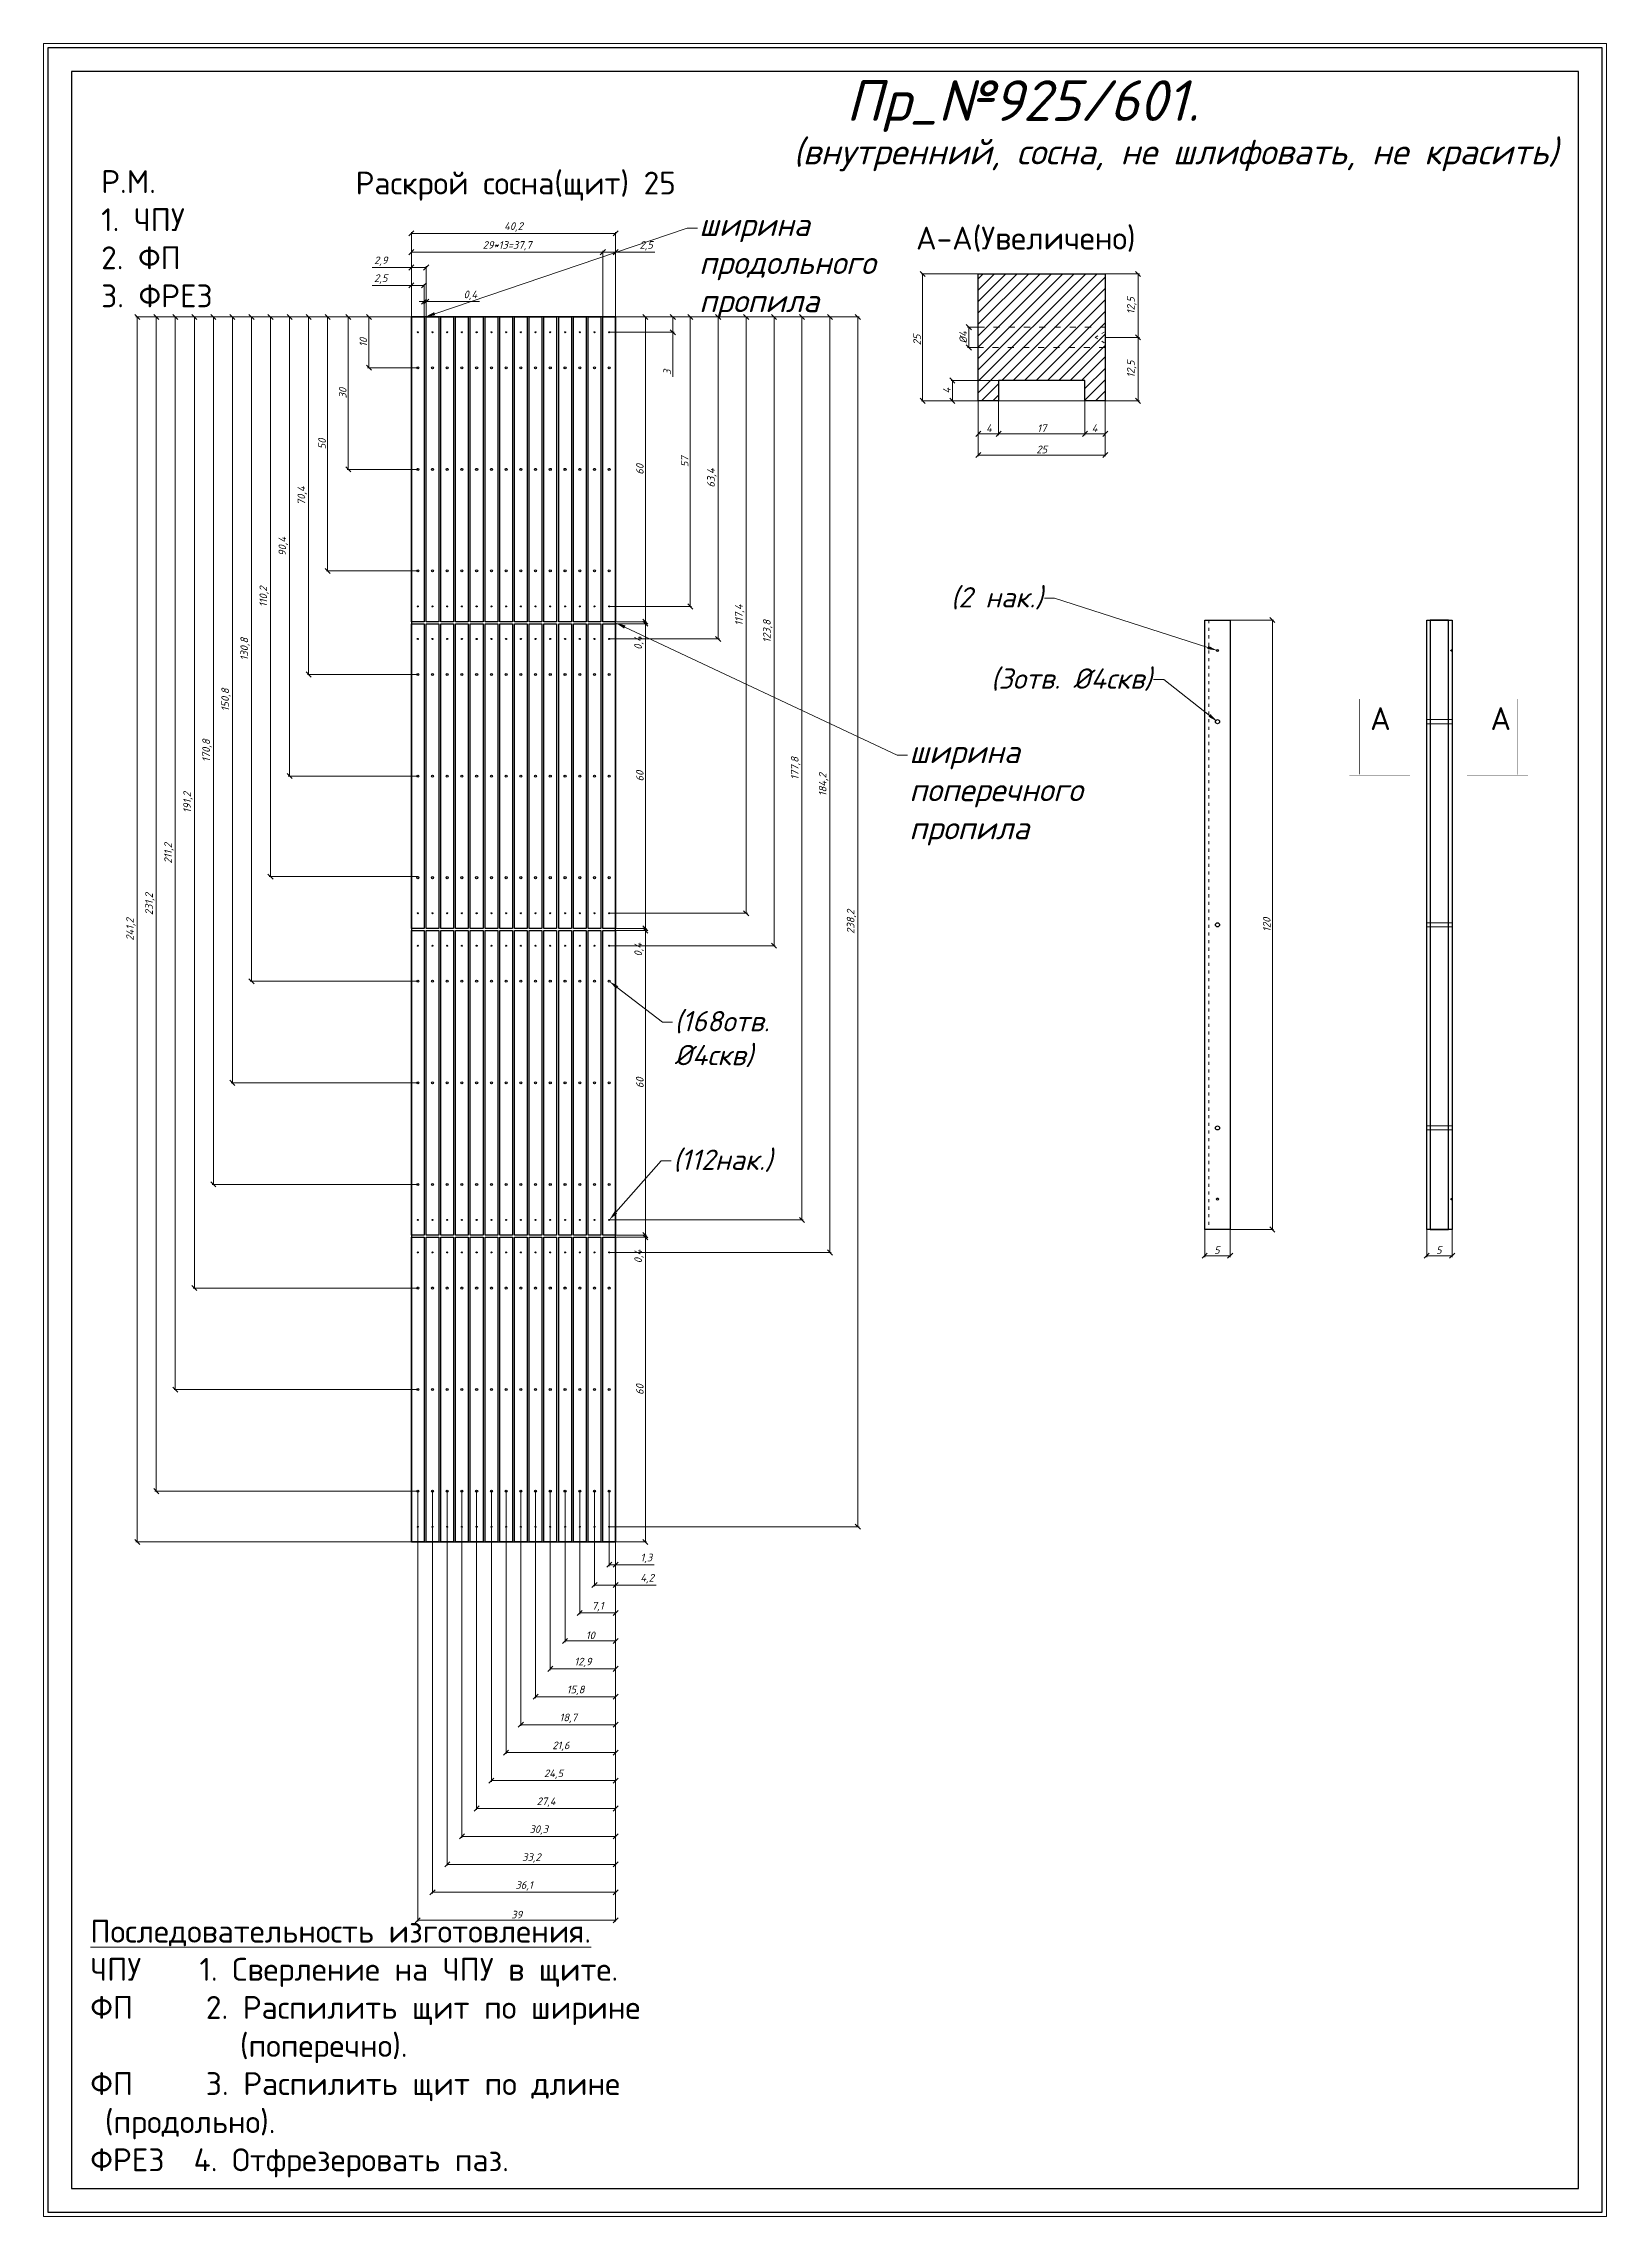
# Model space of a CAD drawing. Header units: millimetres. Extents: x 10841 to 11149, y -1240 to -812.
import ezdxf
from ezdxf import colors
from ezdxf.entities.mleader import LeaderData, LeaderLine
from ezdxf.math import Vec2, Vec3

# ---------------------------------------------------------------- set-up
doc = ezdxf.new("R2010")
doc.units = ezdxf.units.MM
doc.linetypes.add('ACAD_ISO02W100', pattern=[15, 12, -3])
doc.linetypes.add('ACAD_ISO03W100', pattern=[30, 12, -18])
doc.layers.get('0').update_dxf_attribs({"lineweight": 13})
for name, color, linetype, lineweight in [('МДФ', 252, 'Continuous', 30), ('служебный слой ЛИНИИ ПУНКТИРНЫЕ', 7, 'ACAD_ISO02W100', 13), ('служебный слой НАДПИСИ', 7, 'Continuous', 13), ('служебный слой РАЗМЕРЫ', 7, 'Continuous', 9), ('служебный слой ШТАМП', 7, 'Continuous', 30), ('служебный слой ШТРИХОВКА', 7, 'Continuous', 5)]:
    doc.layers.add(name, color=color, linetype=linetype, lineweight=lineweight)
doc.styles.add('ЕСКД', font='isocpeur.ttf', dxfattribs={"oblique": 15})
doc.styles.add('ЕСКД профили текст', font='isocpeur.ttf')
doc.dimstyles.new('ЕСКД', dxfattribs={"dimtxt": 3.5, "dimasz": 2.5, "dimexe": 0.25, "dimexo": 0, "dimgap": 0.35, "dimtad": 1, "dimdec": 1, "dimzin": 9, "dimtxsty": 'ЕСКД', "dimblk": 'OBLIQUE', "dimcen": 0, "dimclrd": 256, "dimclre": 256, "dimclrt": 256, "dimadec": 1, "dimazin": 0, "dimtfac": 1, "dimtdec": 1, "dimtmove": 0, "dimatfit": 3, "dimldrblk": 'DOTSMALL', "dimfxl": 1, "dimlwd": -1, "dimlwe": -1, "dimarcsym": 0})

msp = doc.modelspace()

# ---------------------------------------------------------------- texts
at = {"layer": 'служебный слой НАДПИСИ', "style": 'ЕСКД', "oblique": 15}
for s, height, p in [('Пр_№925/601. ', 8, (10999.14, -827.4)), ('(внутренний, сосна, не шлифовать, не красить)', 5, (10988.77, -835.96))]:
    msp.add_text(s, height=height, dxfattribs=at).set_placement(p)
at = {"layer": 'служебный слой НАДПИСИ', "char_height": 4.5, "attachment_point": 1, "style": 'ЕСКД профили текст'}
for s, insert, width in [('Р.М.\\P1. ЧПУ\\P2. ФП\\P3. ФРЕЗ', (10852.47, -837.1), 28.0064), ('Раскрой сосна(щит) 25', (10902.56, -837.39), 75.3866), ('А-А(Увеличено)', (11012.93, -848.23), 312.2763), ('А', (11102.34, -942.84), 312.2763), ('А', (11126.04, -942.84), 312.2763)]:
    msp.add_mtext(s, dxfattribs=dict(at, insert=insert, width=width))
at = {"layer": 'служебный слой НАДПИСИ', "insert": (10850.34, -1181.61), "char_height": 4.5, "attachment_point": 1, "style": 'ЕСКД профили текст'}
msp.add_mtext_dynamic_manual_height_columns('{\\LПоследовательность изготовления.\\P}ЧПУ    1. Сверление на ЧПУ в щите.\\PФП     2. Распилить щит по ширине ^I^I    (поперечно).\\PФП     3. Распилить щит по длине ^I^I    (продольно).\\PФРЕЗ  4. Отфрезеровать паз.', width=116.3604, gutter_width=25, heights=[0], dxfattribs=at)

# ---------------------------------------------------------------- blocks, each defined once
blk = doc.blocks.new('_OBLIQUE')
at = {"color": 0, "linetype": 'ByBlock'}
blk.add_line((-0.5, -0.5), (0.5, 0.5), dxfattribs=at)
blk = doc.blocks.new('*D63')
at = {"layer": 'Defpoints', "color": 0, "transparency": 16777216}
for p in [(10953.76, -866.01), (10952.51, -1104.21), (11001.47, -1104.21)]:
    blk.add_point(p, dxfattribs=at)
at = {"layer": 'служебный слой РАЗМЕРЫ', "transparency": 16777216}
for p, q in [((10953.76, -866.01), (11001.72, -866.01)), ((11001.47, -866.01), (11001.47, -1104.21)), ((10952.51, -1104.21), (11001.72, -1104.21))]:
    blk.add_line(p, q, dxfattribs=at)
for p, rotation in [((11001.47, -866.01), 90), ((11001.47, -1104.21), 270)]:
    blk.add_blockref('_OBLIQUE', p, dxfattribs=dict(at, rotation=rotation))
at = {"layer": 'служебный слой РАЗМЕРЫ', "transparency": 16777216, "insert": (11000.22, -985.11), "char_height": 1.5, "attachment_point": 5, "rotation": 90, "style": 'ЕСКД'}
blk.add_mtext('238,2', dxfattribs=at)
blk = doc.blocks.new('_DotSmall')
at = {"color": 0, "linetype": 'ByBlock', "lineweight": -3, "const_width": 0.5}
blk.add_lwpolyline([(-0.0625, 0, 1), (0.0625, 0, 1)], format="xyb", close=True, dxfattribs=at)
blk = doc.blocks.new('*D62')
at = {"layer": 'Defpoints', "color": 0, "transparency": 16777216}
for p in [(10953.76, -866.01), (10952.51, -1050.21), (10995.97, -1050.21)]:
    blk.add_point(p, dxfattribs=at)
at = {"layer": 'служебный слой РАЗМЕРЫ', "transparency": 16777216}
for p, q in [((10953.76, -866.01), (10996.22, -866.01)), ((10995.97, -866.01), (10995.97, -1050.21)), ((10952.51, -1050.21), (10996.22, -1050.21))]:
    blk.add_line(p, q, dxfattribs=at)
for p, rotation in [((10995.97, -866.01), 90), ((10995.97, -1050.21), 270)]:
    blk.add_blockref('_OBLIQUE', p, dxfattribs=dict(at, rotation=rotation))
at = {"layer": 'служебный слой РАЗМЕРЫ', "transparency": 16777216, "insert": (10994.72, -958.11), "char_height": 1.5, "attachment_point": 5, "rotation": 90, "style": 'ЕСКД'}
blk.add_mtext('184,2', dxfattribs=at)
blk = doc.blocks.new('*D61')
at = {"layer": 'Defpoints', "color": 0, "transparency": 16777216}
for p in [(10953.76, -866.01), (10952.51, -1043.81), (10990.47, -1043.81)]:
    blk.add_point(p, dxfattribs=at)
at = {"layer": 'служебный слой РАЗМЕРЫ', "transparency": 16777216}
for p, q in [((10953.76, -866.01), (10990.72, -866.01)), ((10990.47, -866.01), (10990.47, -1043.81)), ((10952.51, -1043.81), (10990.72, -1043.81))]:
    blk.add_line(p, q, dxfattribs=at)
for p, rotation in [((10990.47, -866.01), 90), ((10990.47, -1043.81), 270)]:
    blk.add_blockref('_OBLIQUE', p, dxfattribs=dict(at, rotation=rotation))
at = {"layer": 'служебный слой РАЗМЕРЫ', "transparency": 16777216, "insert": (10989.22, -954.91), "char_height": 1.5, "attachment_point": 5, "rotation": 90, "style": 'ЕСКД'}
blk.add_mtext('177,8', dxfattribs=at)
blk = doc.blocks.new('*D60')
at = {"layer": 'Defpoints', "color": 0, "transparency": 16777216}
for p in [(10953.76, -866.01), (10952.51, -989.81), (10984.97, -989.81)]:
    blk.add_point(p, dxfattribs=at)
at = {"layer": 'служебный слой РАЗМЕРЫ', "transparency": 16777216}
for p, q in [((10953.76, -866.01), (10985.22, -866.01)), ((10984.97, -866.01), (10984.97, -989.81)), ((10952.51, -989.81), (10985.22, -989.81))]:
    blk.add_line(p, q, dxfattribs=at)
for p, rotation in [((10984.97, -866.01), 90), ((10984.97, -989.81), 270)]:
    blk.add_blockref('_OBLIQUE', p, dxfattribs=dict(at, rotation=rotation))
at = {"layer": 'служебный слой РАЗМЕРЫ', "transparency": 16777216, "insert": (10983.72, -927.91), "char_height": 1.5, "attachment_point": 5, "rotation": 90, "style": 'ЕСКД'}
blk.add_mtext('123,8', dxfattribs=at)
blk = doc.blocks.new('*D59')
at = {"layer": 'Defpoints', "color": 0, "transparency": 16777216}
for p in [(10953.76, -866.01), (10952.51, -983.41), (10979.47, -983.41)]:
    blk.add_point(p, dxfattribs=at)
at = {"layer": 'служебный слой РАЗМЕРЫ', "transparency": 16777216}
for p, q in [((10953.76, -866.01), (10979.72, -866.01)), ((10979.47, -866.01), (10979.47, -983.41)), ((10952.51, -983.41), (10979.72, -983.41))]:
    blk.add_line(p, q, dxfattribs=at)
for p, rotation in [((10979.47, -866.01), 90), ((10979.47, -983.41), 270)]:
    blk.add_blockref('_OBLIQUE', p, dxfattribs=dict(at, rotation=rotation))
at = {"layer": 'служебный слой РАЗМЕРЫ', "transparency": 16777216, "insert": (10978.22, -924.71), "char_height": 1.5, "attachment_point": 5, "rotation": 90, "style": 'ЕСКД'}
blk.add_mtext('117,4', dxfattribs=at)
blk = doc.blocks.new('*D58')
at = {"layer": 'Defpoints', "color": 0, "transparency": 16777216}
for p in [(10953.76, -866.01), (10952.51, -929.41), (10973.97, -929.41)]:
    blk.add_point(p, dxfattribs=at)
at = {"layer": 'служебный слой РАЗМЕРЫ', "transparency": 16777216}
for p, q in [((10953.76, -866.01), (10974.22, -866.01)), ((10973.97, -866.01), (10973.97, -929.41)), ((10952.51, -929.41), (10974.22, -929.41))]:
    blk.add_line(p, q, dxfattribs=at)
for p, rotation in [((10973.97, -866.01), 90), ((10973.97, -929.41), 270)]:
    blk.add_blockref('_OBLIQUE', p, dxfattribs=dict(at, rotation=rotation))
at = {"layer": 'служебный слой РАЗМЕРЫ', "transparency": 16777216, "insert": (10972.72, -897.71), "char_height": 1.5, "attachment_point": 5, "rotation": 90, "style": 'ЕСКД'}
blk.add_mtext('63,4', dxfattribs=at)
blk = doc.blocks.new('*D57')
at = {"layer": 'Defpoints', "color": 0, "transparency": 16777216}
for p in [(10953.76, -866.01), (10952.51, -923.01), (10968.47, -923.01)]:
    blk.add_point(p, dxfattribs=at)
at = {"layer": 'служебный слой РАЗМЕРЫ', "transparency": 16777216}
for p, q in [((10953.76, -866.01), (10968.72, -866.01)), ((10968.47, -866.01), (10968.47, -923.01)), ((10952.51, -923.01), (10968.72, -923.01))]:
    blk.add_line(p, q, dxfattribs=at)
for p, rotation in [((10968.47, -866.01), 90), ((10968.47, -923.01), 270)]:
    blk.add_blockref('_OBLIQUE', p, dxfattribs=dict(at, rotation=rotation))
at = {"layer": 'служебный слой РАЗМЕРЫ', "transparency": 16777216, "insert": (10967.37, -894.51), "char_height": 1.5, "attachment_point": 5, "rotation": 90, "style": 'ЕСКД'}
blk.add_mtext('57', dxfattribs=at)
blk = doc.blocks.new('*D56')
at = {"layer": 'Defpoints', "color": 0, "transparency": 16777216}
for p in [(10953.76, -866.01), (10952.51, -869.01), (10965.04, -869.01)]:
    blk.add_point(p, dxfattribs=at)
at = {"layer": 'служебный слой РАЗМЕРЫ', "transparency": 16777216}
for p, q in [((10953.76, -866.01), (10965.29, -866.01)), ((10965.04, -866.01), (10965.04, -869.01)), ((10952.51, -869.01), (10965.29, -869.01)), ((10965.04, -869.01), (10965.04, -877.82))]:
    blk.add_line(p, q, dxfattribs=at)
for p, rotation in [((10965.04, -866.01), 90), ((10965.04, -869.01), 270)]:
    blk.add_blockref('_OBLIQUE', p, dxfattribs=dict(at, rotation=rotation))
at = {"layer": 'служебный слой РАЗМЕРЫ', "transparency": 16777216, "insert": (10963.94, -876.89), "char_height": 1.5, "attachment_point": 5, "rotation": 90, "style": 'ЕСКД'}
blk.add_mtext('3', dxfattribs=at)
blk = doc.blocks.new('*D55')
at = {"layer": 'Defpoints', "color": 0, "transparency": 16777216}
for p in [(10914.81, -1097.21), (10953.76, -1107.21), (10914.81, -1181.69)]:
    blk.add_point(p, dxfattribs=at)
at = {"layer": 'служебный слой РАЗМЕРЫ', "transparency": 16777216}
for p, q in [((10914.81, -1097.21), (10914.81, -1181.94)), ((10953.76, -1107.21), (10953.76, -1181.94)), ((10953.76, -1181.69), (10914.81, -1181.69))]:
    blk.add_line(p, q, dxfattribs=at)
at = {"layer": 'служебный слой РАЗМЕРЫ', "transparency": 16777216, "rotation": 180}
blk.add_blockref('_OBLIQUE', (10914.81, -1181.69), dxfattribs=at)
at = {"layer": 'служебный слой РАЗМЕРЫ', "transparency": 16777216}
blk.add_blockref('_OBLIQUE', (10953.76, -1181.69), dxfattribs=at)
at = {"layer": 'служебный слой РАЗМЕРЫ', "transparency": 16777216, "insert": (10934.29, -1180.59), "char_height": 1.5, "attachment_point": 5, "style": 'ЕСКД'}
blk.add_mtext('39', dxfattribs=at)
blk = doc.blocks.new('*D54')
at = {"layer": 'Defpoints', "color": 0, "transparency": 16777216}
for p in [(10917.71, -1097.21), (10953.76, -1107.21), (10917.71, -1176.19)]:
    blk.add_point(p, dxfattribs=at)
at = {"layer": 'служебный слой РАЗМЕРЫ', "transparency": 16777216}
for p, q in [((10917.71, -1097.21), (10917.71, -1176.44)), ((10953.76, -1107.21), (10953.76, -1176.44)), ((10953.76, -1176.19), (10917.71, -1176.19))]:
    blk.add_line(p, q, dxfattribs=at)
at = {"layer": 'служебный слой РАЗМЕРЫ', "transparency": 16777216, "rotation": 180}
blk.add_blockref('_OBLIQUE', (10917.71, -1176.19), dxfattribs=at)
at = {"layer": 'служебный слой РАЗМЕРЫ', "transparency": 16777216}
blk.add_blockref('_OBLIQUE', (10953.76, -1176.19), dxfattribs=at)
at = {"layer": 'служебный слой РАЗМЕРЫ', "transparency": 16777216, "insert": (10935.74, -1174.94), "char_height": 1.5, "attachment_point": 5, "style": 'ЕСКД'}
blk.add_mtext('36,1', dxfattribs=at)
blk = doc.blocks.new('*D53')
at = {"layer": 'Defpoints', "color": 0, "transparency": 16777216}
for p in [(10920.61, -1097.21), (10953.76, -1107.21), (10920.61, -1170.69)]:
    blk.add_point(p, dxfattribs=at)
at = {"layer": 'служебный слой РАЗМЕРЫ', "transparency": 16777216}
for p, q in [((10920.61, -1097.21), (10920.61, -1170.94)), ((10953.76, -1107.21), (10953.76, -1170.94)), ((10953.76, -1170.69), (10920.61, -1170.69))]:
    blk.add_line(p, q, dxfattribs=at)
at = {"layer": 'служебный слой РАЗМЕРЫ', "transparency": 16777216, "rotation": 180}
blk.add_blockref('_OBLIQUE', (10920.61, -1170.69), dxfattribs=at)
at = {"layer": 'служебный слой РАЗМЕРЫ', "transparency": 16777216}
blk.add_blockref('_OBLIQUE', (10953.76, -1170.69), dxfattribs=at)
at = {"layer": 'служебный слой РАЗМЕРЫ', "transparency": 16777216, "insert": (10937.19, -1169.44), "char_height": 1.5, "attachment_point": 5, "style": 'ЕСКД'}
blk.add_mtext('33,2', dxfattribs=at)
blk = doc.blocks.new('*D52')
at = {"layer": 'Defpoints', "color": 0, "transparency": 16777216}
for p in [(10923.51, -1097.21), (10953.76, -1107.21), (10923.51, -1165.19)]:
    blk.add_point(p, dxfattribs=at)
at = {"layer": 'служебный слой РАЗМЕРЫ', "transparency": 16777216}
for p, q in [((10923.51, -1097.21), (10923.51, -1165.44)), ((10953.76, -1107.21), (10953.76, -1165.44)), ((10953.76, -1165.19), (10923.51, -1165.19))]:
    blk.add_line(p, q, dxfattribs=at)
at = {"layer": 'служебный слой РАЗМЕРЫ', "transparency": 16777216, "rotation": 180}
blk.add_blockref('_OBLIQUE', (10923.51, -1165.19), dxfattribs=at)
at = {"layer": 'служебный слой РАЗМЕРЫ', "transparency": 16777216}
blk.add_blockref('_OBLIQUE', (10953.76, -1165.19), dxfattribs=at)
at = {"layer": 'служебный слой РАЗМЕРЫ', "transparency": 16777216, "insert": (10938.64, -1163.94), "char_height": 1.5, "attachment_point": 5, "style": 'ЕСКД'}
blk.add_mtext('30,3', dxfattribs=at)
blk = doc.blocks.new('*D51')
at = {"layer": 'Defpoints', "color": 0, "transparency": 16777216}
for p in [(10926.41, -1097.21), (10953.76, -1107.21), (10926.41, -1159.69)]:
    blk.add_point(p, dxfattribs=at)
at = {"layer": 'служебный слой РАЗМЕРЫ', "transparency": 16777216}
for p, q in [((10926.41, -1097.21), (10926.41, -1159.94)), ((10953.76, -1107.21), (10953.76, -1159.94)), ((10953.76, -1159.69), (10926.41, -1159.69))]:
    blk.add_line(p, q, dxfattribs=at)
at = {"layer": 'служебный слой РАЗМЕРЫ', "transparency": 16777216, "rotation": 180}
blk.add_blockref('_OBLIQUE', (10926.41, -1159.69), dxfattribs=at)
at = {"layer": 'служебный слой РАЗМЕРЫ', "transparency": 16777216}
blk.add_blockref('_OBLIQUE', (10953.76, -1159.69), dxfattribs=at)
at = {"layer": 'служебный слой РАЗМЕРЫ', "transparency": 16777216, "insert": (10940.09, -1158.44), "char_height": 1.5, "attachment_point": 5, "style": 'ЕСКД'}
blk.add_mtext('27,4', dxfattribs=at)
blk = doc.blocks.new('*D50')
at = {"layer": 'Defpoints', "color": 0, "transparency": 16777216}
for p in [(10929.31, -1097.21), (10953.76, -1107.21), (10929.31, -1154.19)]:
    blk.add_point(p, dxfattribs=at)
at = {"layer": 'служебный слой РАЗМЕРЫ', "transparency": 16777216}
for p, q in [((10929.31, -1097.21), (10929.31, -1154.44)), ((10953.76, -1107.21), (10953.76, -1154.44)), ((10953.76, -1154.19), (10929.31, -1154.19))]:
    blk.add_line(p, q, dxfattribs=at)
at = {"layer": 'служебный слой РАЗМЕРЫ', "transparency": 16777216, "rotation": 180}
blk.add_blockref('_OBLIQUE', (10929.31, -1154.19), dxfattribs=at)
at = {"layer": 'служебный слой РАЗМЕРЫ', "transparency": 16777216}
blk.add_blockref('_OBLIQUE', (10953.76, -1154.19), dxfattribs=at)
at = {"layer": 'служебный слой РАЗМЕРЫ', "transparency": 16777216, "insert": (10941.54, -1152.94), "char_height": 1.5, "attachment_point": 5, "style": 'ЕСКД'}
blk.add_mtext('24,5', dxfattribs=at)
blk = doc.blocks.new('*D49')
at = {"layer": 'Defpoints', "color": 0, "transparency": 16777216}
for p in [(10932.21, -1097.21), (10953.76, -1107.21), (10932.21, -1148.69)]:
    blk.add_point(p, dxfattribs=at)
at = {"layer": 'служебный слой РАЗМЕРЫ', "transparency": 16777216}
for p, q in [((10932.21, -1097.21), (10932.21, -1148.94)), ((10953.76, -1107.21), (10953.76, -1148.94)), ((10953.76, -1148.69), (10932.21, -1148.69))]:
    blk.add_line(p, q, dxfattribs=at)
at = {"layer": 'служебный слой РАЗМЕРЫ', "transparency": 16777216, "rotation": 180}
blk.add_blockref('_OBLIQUE', (10932.21, -1148.69), dxfattribs=at)
at = {"layer": 'служебный слой РАЗМЕРЫ', "transparency": 16777216}
blk.add_blockref('_OBLIQUE', (10953.76, -1148.69), dxfattribs=at)
at = {"layer": 'служебный слой РАЗМЕРЫ', "transparency": 16777216, "insert": (10942.99, -1147.44), "char_height": 1.5, "attachment_point": 5, "style": 'ЕСКД'}
blk.add_mtext('21,6', dxfattribs=at)
blk = doc.blocks.new('*D48')
at = {"layer": 'Defpoints', "color": 0, "transparency": 16777216}
for p in [(10935.11, -1097.21), (10953.76, -1107.21), (10935.11, -1143.19)]:
    blk.add_point(p, dxfattribs=at)
at = {"layer": 'служебный слой РАЗМЕРЫ', "transparency": 16777216}
for p, q in [((10935.11, -1097.21), (10935.11, -1143.44)), ((10953.76, -1107.21), (10953.76, -1143.44)), ((10953.76, -1143.19), (10935.11, -1143.19))]:
    blk.add_line(p, q, dxfattribs=at)
at = {"layer": 'служебный слой РАЗМЕРЫ', "transparency": 16777216, "rotation": 180}
blk.add_blockref('_OBLIQUE', (10935.11, -1143.19), dxfattribs=at)
at = {"layer": 'служебный слой РАЗМЕРЫ', "transparency": 16777216}
blk.add_blockref('_OBLIQUE', (10953.76, -1143.19), dxfattribs=at)
at = {"layer": 'служебный слой РАЗМЕРЫ', "transparency": 16777216, "insert": (10944.44, -1141.94), "char_height": 1.5, "attachment_point": 5, "style": 'ЕСКД'}
blk.add_mtext('18,7', dxfattribs=at)
blk = doc.blocks.new('*D47')
at = {"layer": 'Defpoints', "color": 0, "transparency": 16777216}
for p in [(10938.01, -1097.21), (10953.76, -1107.21), (10938.01, -1137.69)]:
    blk.add_point(p, dxfattribs=at)
at = {"layer": 'служебный слой РАЗМЕРЫ', "transparency": 16777216}
for p, q in [((10938.01, -1097.21), (10938.01, -1137.94)), ((10953.76, -1107.21), (10953.76, -1137.94)), ((10953.76, -1137.69), (10938.01, -1137.69))]:
    blk.add_line(p, q, dxfattribs=at)
at = {"layer": 'служебный слой РАЗМЕРЫ', "transparency": 16777216, "rotation": 180}
blk.add_blockref('_OBLIQUE', (10938.01, -1137.69), dxfattribs=at)
at = {"layer": 'служебный слой РАЗМЕРЫ', "transparency": 16777216}
blk.add_blockref('_OBLIQUE', (10953.76, -1137.69), dxfattribs=at)
at = {"layer": 'служебный слой РАЗМЕРЫ', "transparency": 16777216, "insert": (10945.89, -1136.44), "char_height": 1.5, "attachment_point": 5, "style": 'ЕСКД'}
blk.add_mtext('15,8', dxfattribs=at)
blk = doc.blocks.new('*D46')
at = {"layer": 'Defpoints', "color": 0, "transparency": 16777216}
for p in [(10940.91, -1097.21), (10953.76, -1107.21), (10940.91, -1132.19)]:
    blk.add_point(p, dxfattribs=at)
at = {"layer": 'служебный слой РАЗМЕРЫ', "transparency": 16777216}
for p, q in [((10940.91, -1097.21), (10940.91, -1132.44)), ((10953.76, -1107.21), (10953.76, -1132.44)), ((10953.76, -1132.19), (10940.91, -1132.19))]:
    blk.add_line(p, q, dxfattribs=at)
at = {"layer": 'служебный слой РАЗМЕРЫ', "transparency": 16777216, "rotation": 180}
blk.add_blockref('_OBLIQUE', (10940.91, -1132.19), dxfattribs=at)
at = {"layer": 'служебный слой РАЗМЕРЫ', "transparency": 16777216}
blk.add_blockref('_OBLIQUE', (10953.76, -1132.19), dxfattribs=at)
at = {"layer": 'служебный слой РАЗМЕРЫ', "transparency": 16777216, "insert": (10947.34, -1130.94), "char_height": 1.5, "attachment_point": 5, "style": 'ЕСКД'}
blk.add_mtext('12,9', dxfattribs=at)
blk = doc.blocks.new('*D45')
at = {"layer": 'Defpoints', "color": 0, "transparency": 16777216}
for p in [(10943.81, -1097.21), (10953.76, -1107.21), (10943.81, -1126.69)]:
    blk.add_point(p, dxfattribs=at)
at = {"layer": 'служебный слой РАЗМЕРЫ', "transparency": 16777216}
for p, q in [((10943.81, -1097.21), (10943.81, -1126.94)), ((10953.76, -1107.21), (10953.76, -1126.94)), ((10953.76, -1126.69), (10943.81, -1126.69))]:
    blk.add_line(p, q, dxfattribs=at)
at = {"layer": 'служебный слой РАЗМЕРЫ', "transparency": 16777216, "rotation": 180}
blk.add_blockref('_OBLIQUE', (10943.81, -1126.69), dxfattribs=at)
at = {"layer": 'служебный слой РАЗМЕРЫ', "transparency": 16777216}
blk.add_blockref('_OBLIQUE', (10953.76, -1126.69), dxfattribs=at)
at = {"layer": 'служебный слой РАЗМЕРЫ', "transparency": 16777216, "insert": (10948.79, -1125.59), "char_height": 1.5, "attachment_point": 5, "style": 'ЕСКД'}
blk.add_mtext('10', dxfattribs=at)
blk = doc.blocks.new('*D44')
at = {"layer": 'Defpoints', "color": 0, "transparency": 16777216}
for p in [(10946.71, -1097.21), (10953.76, -1107.21), (10946.71, -1121.19)]:
    blk.add_point(p, dxfattribs=at)
at = {"layer": 'служебный слой РАЗМЕРЫ', "transparency": 16777216}
for p, q in [((10946.71, -1097.21), (10946.71, -1121.44)), ((10953.76, -1107.21), (10953.76, -1121.44)), ((10953.76, -1121.19), (10946.71, -1121.19))]:
    blk.add_line(p, q, dxfattribs=at)
at = {"layer": 'служебный слой РАЗМЕРЫ', "transparency": 16777216, "rotation": 180}
blk.add_blockref('_OBLIQUE', (10946.71, -1121.19), dxfattribs=at)
at = {"layer": 'служебный слой РАЗМЕРЫ', "transparency": 16777216}
blk.add_blockref('_OBLIQUE', (10953.76, -1121.19), dxfattribs=at)
at = {"layer": 'служебный слой РАЗМЕРЫ', "transparency": 16777216, "insert": (10950.24, -1119.94), "char_height": 1.5, "attachment_point": 5, "style": 'ЕСКД'}
blk.add_mtext('7,1', dxfattribs=at)
blk = doc.blocks.new('*D43')
at = {"layer": 'Defpoints', "color": 0, "transparency": 16777216}
for p in [(10949.61, -1097.21), (10953.76, -1107.21), (10949.61, -1115.69)]:
    blk.add_point(p, dxfattribs=at)
at = {"layer": 'служебный слой РАЗМЕРЫ', "transparency": 16777216}
for p, q in [((10949.61, -1097.21), (10949.61, -1115.94)), ((10953.76, -1107.21), (10953.76, -1115.94)), ((10949.61, -1115.69), (10953.76, -1115.69)), ((10953.76, -1115.69), (10961.76, -1115.69))]:
    blk.add_line(p, q, dxfattribs=at)
at = {"layer": 'служебный слой РАЗМЕРЫ', "transparency": 16777216, "rotation": 180}
blk.add_blockref('_OBLIQUE', (10949.61, -1115.69), dxfattribs=at)
at = {"layer": 'служебный слой РАЗМЕРЫ', "transparency": 16777216}
blk.add_blockref('_OBLIQUE', (10953.76, -1115.69), dxfattribs=at)
at = {"layer": 'служебный слой РАЗМЕРЫ', "transparency": 16777216, "insert": (10959.97, -1114.44), "char_height": 1.5, "attachment_point": 5, "style": 'ЕСКД'}
blk.add_mtext('4,2', dxfattribs=at)
blk = doc.blocks.new('*D42')
at = {"layer": 'Defpoints', "color": 0, "transparency": 16777216}
for p in [(10952.51, -1097.21), (10953.76, -1107.21), (10952.51, -1111.7)]:
    blk.add_point(p, dxfattribs=at)
at = {"layer": 'служебный слой РАЗМЕРЫ', "transparency": 16777216}
for p, q in [((10952.51, -1097.21), (10952.51, -1111.95)), ((10953.76, -1107.21), (10953.76, -1111.95)), ((10952.51, -1111.7), (10953.76, -1111.7)), ((10953.76, -1111.7), (10961.39, -1111.7))]:
    blk.add_line(p, q, dxfattribs=at)
at = {"layer": 'служебный слой РАЗМЕРЫ', "transparency": 16777216, "rotation": 180}
blk.add_blockref('_OBLIQUE', (10952.51, -1111.7), dxfattribs=at)
at = {"layer": 'служебный слой РАЗМЕРЫ', "transparency": 16777216}
blk.add_blockref('_OBLIQUE', (10953.76, -1111.7), dxfattribs=at)
at = {"layer": 'служебный слой РАЗМЕРЫ', "transparency": 16777216, "insert": (10959.83, -1110.45), "char_height": 1.5, "attachment_point": 5, "style": 'ЕСКД'}
blk.add_mtext('1,3', dxfattribs=at)
blk = doc.blocks.new('*D41')
at = {"layer": 'Defpoints', "color": 0, "transparency": 16777216}
for p in [(11069.78, -1045.69), (11074.78, -1045.69), (11069.78, -1050.86)]:
    blk.add_point(p, dxfattribs=at)
at = {"layer": 'служебный слой РАЗМЕРЫ', "transparency": 16777216}
for p, q in [((11069.78, -1045.69), (11069.78, -1051.11)), ((11074.78, -1045.69), (11074.78, -1051.11)), ((11074.78, -1050.86), (11069.78, -1050.86))]:
    blk.add_line(p, q, dxfattribs=at)
at = {"layer": 'служебный слой РАЗМЕРЫ', "transparency": 16777216, "rotation": 180}
blk.add_blockref('_OBLIQUE', (11069.78, -1050.86), dxfattribs=at)
at = {"layer": 'служебный слой РАЗМЕРЫ', "transparency": 16777216}
blk.add_blockref('_OBLIQUE', (11074.78, -1050.86), dxfattribs=at)
at = {"layer": 'служебный слой РАЗМЕРЫ', "transparency": 16777216, "insert": (11072.16, -1049.76), "char_height": 1.5, "attachment_point": 5, "style": 'ЕСКД'}
blk.add_mtext('5', dxfattribs=at)
blk = doc.blocks.new('Пр_МДФ_Э_600_1')
at = {"layer": 'МДФ'}
blk.add_lwpolyline([(600, 0), (600, -25), (0, -25), (0, 0)], close=True, dxfattribs=at)
for centre in [(100, -12.5), (300, -12.5), (500, -12.5)]:
    blk.add_circle(centre, 2, dxfattribs=at)
blk = doc.blocks.new('*D40')
at = {"layer": 'Defpoints', "color": 0, "transparency": 16777216}
for p in [(10913.56, -849.54), (10913.56, -866.01), (10953.76, -866.01)]:
    blk.add_point(p, dxfattribs=at)
at = {"layer": 'служебный слой РАЗМЕРЫ', "transparency": 16777216}
for p, q in [((10913.56, -866.01), (10913.56, -849.29)), ((10953.76, -849.54), (10913.56, -849.54)), ((10953.76, -866.01), (10953.76, -849.29))]:
    blk.add_line(p, q, dxfattribs=at)
at = {"layer": 'служебный слой РАЗМЕРЫ', "transparency": 16777216, "rotation": 180}
blk.add_blockref('_OBLIQUE', (10913.56, -849.54), dxfattribs=at)
at = {"layer": 'служебный слой РАЗМЕРЫ', "transparency": 16777216}
blk.add_blockref('_OBLIQUE', (10953.76, -849.54), dxfattribs=at)
at = {"layer": 'служебный слой РАЗМЕРЫ', "transparency": 16777216, "insert": (10933.66, -848.29), "char_height": 1.5, "attachment_point": 5, "style": 'ЕСКД'}
blk.add_mtext('40,2', dxfattribs=at)
blk = doc.blocks.new('*D39')
at = {"layer": 'Defpoints', "color": 0, "transparency": 16777216}
for p in [(10913.56, -866.01), (10859.57, -1107.21), (10913.56, -1107.21)]:
    blk.add_point(p, dxfattribs=at)
at = {"layer": 'служебный слой РАЗМЕРЫ', "transparency": 16777216}
for p, q in [((10913.56, -866.01), (10859.32, -866.01)), ((10859.57, -866.01), (10859.57, -1107.21)), ((10913.56, -1107.21), (10859.32, -1107.21))]:
    blk.add_line(p, q, dxfattribs=at)
for p, rotation in [((10859.57, -866.01), 90), ((10859.57, -1107.21), 270)]:
    blk.add_blockref('_OBLIQUE', p, dxfattribs=dict(at, rotation=rotation))
at = {"layer": 'служебный слой РАЗМЕРЫ', "transparency": 16777216, "insert": (10858.32, -986.61), "char_height": 1.5, "attachment_point": 5, "rotation": 90, "style": 'ЕСКД'}
blk.add_mtext('241,2', dxfattribs=at)
blk = doc.blocks.new('*D38')
at = {"layer": 'Defpoints', "color": 0, "transparency": 16777216}
for p in [(10953.76, -1047.21), (10953.76, -1107.21), (10959.63, -1107.21)]:
    blk.add_point(p, dxfattribs=at)
at = {"layer": 'служебный слой РАЗМЕРЫ', "transparency": 16777216}
for p, q in [((10953.76, -1047.21), (10959.88, -1047.21)), ((10959.63, -1047.21), (10959.63, -1107.21)), ((10953.76, -1107.21), (10959.88, -1107.21))]:
    blk.add_line(p, q, dxfattribs=at)
for p, rotation in [((10959.63, -1047.21), 90), ((10959.63, -1107.21), 270)]:
    blk.add_blockref('_OBLIQUE', p, dxfattribs=dict(at, rotation=rotation))
at = {"layer": 'служебный слой РАЗМЕРЫ', "transparency": 16777216, "insert": (10958.53, -1077.21), "char_height": 1.5, "attachment_point": 5, "rotation": 90, "style": 'ЕСКД'}
blk.add_mtext('60', dxfattribs=at)
blk = doc.blocks.new('*D37')
at = {"layer": 'Defpoints', "color": 0, "transparency": 16777216}
for p in [(10953.76, -1046.81), (10953.76, -1047.21), (10959.63, -1047.21)]:
    blk.add_point(p, dxfattribs=at)
at = {"layer": 'служебный слой РАЗМЕРЫ', "transparency": 16777216}
for p, q in [((10953.76, -1046.81), (10959.88, -1046.81)), ((10953.76, -1047.21), (10959.88, -1047.21)), ((10959.63, -1046.81), (10959.63, -1045.81)), ((10959.63, -1046.81), (10959.63, -1047.21)), ((10959.63, -1047.21), (10959.63, -1052.79))]:
    blk.add_line(p, q, dxfattribs=at)
for p, rotation in [((10959.63, -1046.81), 270), ((10959.63, -1047.21), 90)]:
    blk.add_blockref('_OBLIQUE', p, dxfattribs=dict(at, rotation=rotation))
at = {"layer": 'служебный слой РАЗМЕРЫ', "transparency": 16777216, "insert": (10958.38, -1051), "char_height": 1.5, "attachment_point": 5, "rotation": 90, "style": 'ЕСКД'}
blk.add_mtext('0,4', dxfattribs=at)
blk = doc.blocks.new('*D36')
at = {"layer": 'Defpoints', "color": 0, "transparency": 16777216}
for p in [(10953.76, -986.81), (10953.76, -1046.81), (10959.63, -1046.81)]:
    blk.add_point(p, dxfattribs=at)
at = {"layer": 'служебный слой РАЗМЕРЫ', "transparency": 16777216}
for p, q in [((10953.76, -986.81), (10959.88, -986.81)), ((10959.63, -986.81), (10959.63, -1046.81)), ((10953.76, -1046.81), (10959.88, -1046.81))]:
    blk.add_line(p, q, dxfattribs=at)
for p, rotation in [((10959.63, -986.81), 90), ((10959.63, -1046.81), 270)]:
    blk.add_blockref('_OBLIQUE', p, dxfattribs=dict(at, rotation=rotation))
at = {"layer": 'служебный слой РАЗМЕРЫ', "transparency": 16777216, "insert": (10958.53, -1016.81), "char_height": 1.5, "attachment_point": 5, "rotation": 90, "style": 'ЕСКД'}
blk.add_mtext('60', dxfattribs=at)
blk = doc.blocks.new('*D35')
at = {"layer": 'Defpoints', "color": 0, "transparency": 16777216}
for p in [(10953.76, -986.41), (10953.76, -986.81), (10959.63, -986.81)]:
    blk.add_point(p, dxfattribs=at)
at = {"layer": 'служебный слой РАЗМЕРЫ', "transparency": 16777216}
for p, q in [((10953.76, -986.41), (10959.88, -986.41)), ((10953.76, -986.81), (10959.88, -986.81)), ((10959.63, -986.41), (10959.63, -985.41)), ((10959.63, -986.41), (10959.63, -986.81)), ((10959.63, -986.81), (10959.63, -992.39))]:
    blk.add_line(p, q, dxfattribs=at)
for p, rotation in [((10959.63, -986.41), 270), ((10959.63, -986.81), 90)]:
    blk.add_blockref('_OBLIQUE', p, dxfattribs=dict(at, rotation=rotation))
at = {"layer": 'служебный слой РАЗМЕРЫ', "transparency": 16777216, "insert": (10958.38, -990.6), "char_height": 1.5, "attachment_point": 5, "rotation": 90, "style": 'ЕСКД'}
blk.add_mtext('0,4', dxfattribs=at)
blk = doc.blocks.new('*D34')
at = {"layer": 'Defpoints', "color": 0, "transparency": 16777216}
for p in [(10953.76, -926.41), (10953.76, -986.41), (10959.63, -986.41)]:
    blk.add_point(p, dxfattribs=at)
at = {"layer": 'служебный слой РАЗМЕРЫ', "transparency": 16777216}
for p, q in [((10953.76, -926.41), (10959.88, -926.41)), ((10959.63, -926.41), (10959.63, -986.41)), ((10953.76, -986.41), (10959.88, -986.41))]:
    blk.add_line(p, q, dxfattribs=at)
for p, rotation in [((10959.63, -926.41), 90), ((10959.63, -986.41), 270)]:
    blk.add_blockref('_OBLIQUE', p, dxfattribs=dict(at, rotation=rotation))
at = {"layer": 'служебный слой РАЗМЕРЫ', "transparency": 16777216, "insert": (10958.53, -956.41), "char_height": 1.5, "attachment_point": 5, "rotation": 90, "style": 'ЕСКД'}
blk.add_mtext('60', dxfattribs=at)
blk = doc.blocks.new('*D33')
at = {"layer": 'Defpoints', "color": 0, "transparency": 16777216}
for p in [(10953.76, -926.01), (10953.76, -926.41), (10959.63, -926.41)]:
    blk.add_point(p, dxfattribs=at)
at = {"layer": 'служебный слой РАЗМЕРЫ', "transparency": 16777216}
for p, q in [((10953.76, -926.01), (10959.88, -926.01)), ((10953.76, -926.41), (10959.88, -926.41)), ((10959.63, -926.01), (10959.63, -925.01)), ((10959.63, -926.01), (10959.63, -926.41)), ((10959.63, -926.41), (10959.63, -931.99))]:
    blk.add_line(p, q, dxfattribs=at)
for p, rotation in [((10959.63, -926.01), 270), ((10959.63, -926.41), 90)]:
    blk.add_blockref('_OBLIQUE', p, dxfattribs=dict(at, rotation=rotation))
at = {"layer": 'служебный слой РАЗМЕРЫ', "transparency": 16777216, "insert": (10958.38, -930.2), "char_height": 1.5, "attachment_point": 5, "rotation": 90, "style": 'ЕСКД'}
blk.add_mtext('0,4', dxfattribs=at)
blk = doc.blocks.new('*D32')
at = {"layer": 'Defpoints', "color": 0, "transparency": 16777216}
for p in [(10953.76, -866.01), (10953.76, -926.01), (10959.63, -926.01)]:
    blk.add_point(p, dxfattribs=at)
at = {"layer": 'служебный слой РАЗМЕРЫ', "transparency": 16777216}
for p, q in [((10953.76, -866.01), (10959.88, -866.01)), ((10959.63, -866.01), (10959.63, -926.01)), ((10953.76, -926.01), (10959.88, -926.01))]:
    blk.add_line(p, q, dxfattribs=at)
for p, rotation in [((10959.63, -866.01), 90), ((10959.63, -926.01), 270)]:
    blk.add_blockref('_OBLIQUE', p, dxfattribs=dict(at, rotation=rotation))
at = {"layer": 'служебный слой РАЗМЕРЫ', "transparency": 16777216, "insert": (10958.53, -896.01), "char_height": 1.5, "attachment_point": 5, "rotation": 90, "style": 'ЕСКД'}
blk.add_mtext('60', dxfattribs=at)
blk = doc.blocks.new('*D31')
at = {"layer": 'Defpoints', "color": 0, "transparency": 16777216}
for p in [(10916.46, -856.27), (10913.56, -866.01), (10916.46, -866.01)]:
    blk.add_point(p, dxfattribs=at)
at = {"layer": 'служебный слой РАЗМЕРЫ', "transparency": 16777216}
for p, q in [((10913.56, -856.27), (10905.82, -856.27)), ((10913.56, -866.01), (10913.56, -856.02)), ((10916.46, -856.27), (10913.56, -856.27)), ((10916.46, -866.01), (10916.46, -856.02))]:
    blk.add_line(p, q, dxfattribs=at)
at = {"layer": 'служебный слой РАЗМЕРЫ', "transparency": 16777216, "rotation": 180}
blk.add_blockref('_OBLIQUE', (10913.56, -856.27), dxfattribs=at)
at = {"layer": 'служебный слой РАЗМЕРЫ', "transparency": 16777216}
blk.add_blockref('_OBLIQUE', (10916.46, -856.27), dxfattribs=at)
at = {"layer": 'служебный слой РАЗМЕРЫ', "transparency": 16777216, "insert": (10907.53, -855.02), "char_height": 1.5, "attachment_point": 5, "style": 'ЕСКД'}
blk.add_mtext('2,9', dxfattribs=at)
blk = doc.blocks.new('*D30')
at = {"layer": 'Defpoints', "color": 0, "transparency": 16777216}
for p in [(10953.76, -853.25), (10951.26, -866.01), (10953.76, -866.01)]:
    blk.add_point(p, dxfattribs=at)
at = {"layer": 'служебный слой РАЗМЕРЫ', "transparency": 16777216}
for p, q in [((10951.26, -866.01), (10951.26, -853)), ((10951.26, -853.25), (10953.76, -853.25)), ((10953.76, -866.01), (10953.76, -853)), ((10953.76, -853.25), (10961.51, -853.25))]:
    blk.add_line(p, q, dxfattribs=at)
at = {"layer": 'служебный слой РАЗМЕРЫ', "transparency": 16777216, "rotation": 180}
blk.add_blockref('_OBLIQUE', (10951.26, -853.25), dxfattribs=at)
at = {"layer": 'служебный слой РАЗМЕРЫ', "transparency": 16777216}
blk.add_blockref('_OBLIQUE', (10953.76, -853.25), dxfattribs=at)
at = {"layer": 'служебный слой РАЗМЕРЫ', "transparency": 16777216, "insert": (10959.79, -852), "char_height": 1.5, "attachment_point": 5, "style": 'ЕСКД'}
blk.add_mtext('2,5', dxfattribs=at)
blk = doc.blocks.new('*D29')
at = {"layer": 'Defpoints', "color": 0, "transparency": 16777216}
for p in [(10951.26, -853.25), (10913.56, -866.01), (10951.26, -866.01)]:
    blk.add_point(p, dxfattribs=at)
at = {"layer": 'служебный слой РАЗМЕРЫ', "transparency": 16777216}
for p, q in [((10913.56, -866.01), (10913.56, -853)), ((10913.56, -853.25), (10951.26, -853.25)), ((10951.26, -866.01), (10951.26, -853))]:
    blk.add_line(p, q, dxfattribs=at)
at = {"layer": 'служебный слой РАЗМЕРЫ', "transparency": 16777216, "rotation": 180}
blk.add_blockref('_OBLIQUE', (10913.56, -853.25), dxfattribs=at)
at = {"layer": 'служебный слой РАЗМЕРЫ', "transparency": 16777216}
blk.add_blockref('_OBLIQUE', (10951.26, -853.25), dxfattribs=at)
at = {"layer": 'служебный слой РАЗМЕРЫ', "transparency": 16777216, "insert": (10932.41, -852), "char_height": 1.5, "attachment_point": 5, "style": 'ЕСКД'}
blk.add_mtext('29*13=37,7', dxfattribs=at)
blk = doc.blocks.new('*D28')
at = {"layer": 'Defpoints', "color": 0, "transparency": 16777216}
for p in [(10913.56, -859.78), (10913.56, -866.01), (10916.06, -866.01)]:
    blk.add_point(p, dxfattribs=at)
at = {"layer": 'служебный слой РАЗМЕРЫ', "transparency": 16777216}
for p, q in [((10913.56, -859.78), (10905.82, -859.78)), ((10913.56, -866.01), (10913.56, -859.53)), ((10916.06, -859.78), (10913.56, -859.78)), ((10916.06, -866.01), (10916.06, -859.53))]:
    blk.add_line(p, q, dxfattribs=at)
at = {"layer": 'служебный слой РАЗМЕРЫ', "transparency": 16777216, "rotation": 180}
blk.add_blockref('_OBLIQUE', (10913.56, -859.78), dxfattribs=at)
at = {"layer": 'служебный слой РАЗМЕРЫ', "transparency": 16777216}
blk.add_blockref('_OBLIQUE', (10916.06, -859.78), dxfattribs=at)
at = {"layer": 'служебный слой РАЗМЕРЫ', "transparency": 16777216, "insert": (10907.53, -858.53), "char_height": 1.5, "attachment_point": 5, "style": 'ЕСКД'}
blk.add_mtext('2,5', dxfattribs=at)
blk = doc.blocks.new('*D27')
at = {"layer": 'Defpoints', "color": 0, "transparency": 16777216}
for p in [(10916.46, -862.99), (10916.06, -866.01), (10916.46, -866.01)]:
    blk.add_point(p, dxfattribs=at)
at = {"layer": 'служебный слой РАЗМЕРЫ', "transparency": 16777216}
for p, q in [((10916.06, -862.99), (10915.06, -862.99)), ((10916.06, -866.01), (10916.06, -862.74)), ((10916.06, -862.99), (10916.46, -862.99)), ((10916.46, -866.01), (10916.46, -862.74)), ((10916.46, -862.99), (10926.96, -862.99))]:
    blk.add_line(p, q, dxfattribs=at)
blk.add_blockref('_OBLIQUE', (10916.06, -862.99), dxfattribs=at)
at = {"layer": 'служебный слой РАЗМЕРЫ', "transparency": 16777216, "rotation": 180}
blk.add_blockref('_OBLIQUE', (10916.46, -862.99), dxfattribs=at)
at = {"layer": 'служебный слой РАЗМЕРЫ', "transparency": 16777216, "insert": (10925.17, -861.74), "char_height": 1.5, "attachment_point": 5, "style": 'ЕСКД'}
blk.add_mtext('0,4', dxfattribs=at)
blk = doc.blocks.new('*D26')
at = {"layer": 'Defpoints', "color": 0, "transparency": 16777216}
for p in [(10913.56, -866.01), (10863.32, -1097.21), (10914.81, -1097.21)]:
    blk.add_point(p, dxfattribs=at)
at = {"layer": 'служебный слой РАЗМЕРЫ', "transparency": 16777216}
for p, q in [((10913.56, -866.01), (10863.07, -866.01)), ((10863.32, -866.01), (10863.32, -1097.21)), ((10914.81, -1097.21), (10863.07, -1097.21))]:
    blk.add_line(p, q, dxfattribs=at)
for p, rotation in [((10863.32, -866.01), 90), ((10863.32, -1097.21), 270)]:
    blk.add_blockref('_OBLIQUE', p, dxfattribs=dict(at, rotation=rotation))
at = {"layer": 'служебный слой РАЗМЕРЫ', "transparency": 16777216, "insert": (10862.07, -981.61), "char_height": 1.5, "attachment_point": 5, "rotation": 90, "style": 'ЕСКД'}
blk.add_mtext('231,2', dxfattribs=at)
blk = doc.blocks.new('*D25')
at = {"layer": 'Defpoints', "color": 0, "transparency": 16777216}
for p in [(10913.56, -866.01), (10867.07, -1077.21), (10914.81, -1077.21)]:
    blk.add_point(p, dxfattribs=at)
at = {"layer": 'служебный слой РАЗМЕРЫ', "transparency": 16777216}
for p, q in [((10913.56, -866.01), (10866.82, -866.01)), ((10867.07, -866.01), (10867.07, -1077.21)), ((10914.81, -1077.21), (10866.82, -1077.21))]:
    blk.add_line(p, q, dxfattribs=at)
for p, rotation in [((10867.07, -866.01), 90), ((10867.07, -1077.21), 270)]:
    blk.add_blockref('_OBLIQUE', p, dxfattribs=dict(at, rotation=rotation))
at = {"layer": 'служебный слой РАЗМЕРЫ', "transparency": 16777216, "insert": (10865.82, -971.61), "char_height": 1.5, "attachment_point": 5, "rotation": 90, "style": 'ЕСКД'}
blk.add_mtext('211,2', dxfattribs=at)
blk = doc.blocks.new('*D24')
at = {"layer": 'Defpoints', "color": 0, "transparency": 16777216}
for p in [(10913.56, -866.01), (10870.82, -1057.21), (10914.81, -1057.21)]:
    blk.add_point(p, dxfattribs=at)
at = {"layer": 'служебный слой РАЗМЕРЫ', "transparency": 16777216}
for p, q in [((10913.56, -866.01), (10870.57, -866.01)), ((10870.82, -866.01), (10870.82, -1057.21)), ((10914.81, -1057.21), (10870.57, -1057.21))]:
    blk.add_line(p, q, dxfattribs=at)
for p, rotation in [((10870.82, -866.01), 90), ((10870.82, -1057.21), 270)]:
    blk.add_blockref('_OBLIQUE', p, dxfattribs=dict(at, rotation=rotation))
at = {"layer": 'служебный слой РАЗМЕРЫ', "transparency": 16777216, "insert": (10869.57, -961.61), "char_height": 1.5, "attachment_point": 5, "rotation": 90, "style": 'ЕСКД'}
blk.add_mtext('191,2', dxfattribs=at)
blk = doc.blocks.new('*D23')
at = {"layer": 'Defpoints', "color": 0, "transparency": 16777216}
for p in [(10913.56, -866.01), (10874.57, -1036.81), (10914.81, -1036.81)]:
    blk.add_point(p, dxfattribs=at)
at = {"layer": 'служебный слой РАЗМЕРЫ', "transparency": 16777216}
for p, q in [((10913.56, -866.01), (10874.32, -866.01)), ((10874.57, -866.01), (10874.57, -1036.81)), ((10914.81, -1036.81), (10874.32, -1036.81))]:
    blk.add_line(p, q, dxfattribs=at)
for p, rotation in [((10874.57, -866.01), 90), ((10874.57, -1036.81), 270)]:
    blk.add_blockref('_OBLIQUE', p, dxfattribs=dict(at, rotation=rotation))
at = {"layer": 'служебный слой РАЗМЕРЫ', "transparency": 16777216, "insert": (10873.32, -951.41), "char_height": 1.5, "attachment_point": 5, "rotation": 90, "style": 'ЕСКД'}
blk.add_mtext('170,8', dxfattribs=at)
blk = doc.blocks.new('*D22')
at = {"layer": 'Defpoints', "color": 0, "transparency": 16777216}
for p in [(10913.56, -866.01), (10878.32, -1016.81), (10914.81, -1016.81)]:
    blk.add_point(p, dxfattribs=at)
at = {"layer": 'служебный слой РАЗМЕРЫ', "transparency": 16777216}
for p, q in [((10913.56, -866.01), (10878.07, -866.01)), ((10878.32, -866.01), (10878.32, -1016.81)), ((10914.81, -1016.81), (10878.07, -1016.81))]:
    blk.add_line(p, q, dxfattribs=at)
for p, rotation in [((10878.32, -866.01), 90), ((10878.32, -1016.81), 270)]:
    blk.add_blockref('_OBLIQUE', p, dxfattribs=dict(at, rotation=rotation))
at = {"layer": 'служебный слой РАЗМЕРЫ', "transparency": 16777216, "insert": (10877.07, -941.41), "char_height": 1.5, "attachment_point": 5, "rotation": 90, "style": 'ЕСКД'}
blk.add_mtext('150,8', dxfattribs=at)
blk = doc.blocks.new('*D21')
at = {"layer": 'Defpoints', "color": 0, "transparency": 16777216}
for p in [(10913.56, -866.01), (10882.07, -996.81), (10914.81, -996.81)]:
    blk.add_point(p, dxfattribs=at)
at = {"layer": 'служебный слой РАЗМЕРЫ', "transparency": 16777216}
for p, q in [((10913.56, -866.01), (10881.82, -866.01)), ((10882.07, -866.01), (10882.07, -996.81)), ((10914.81, -996.81), (10881.82, -996.81))]:
    blk.add_line(p, q, dxfattribs=at)
for p, rotation in [((10882.07, -866.01), 90), ((10882.07, -996.81), 270)]:
    blk.add_blockref('_OBLIQUE', p, dxfattribs=dict(at, rotation=rotation))
at = {"layer": 'служебный слой РАЗМЕРЫ', "transparency": 16777216, "insert": (10880.82, -931.41), "char_height": 1.5, "attachment_point": 5, "rotation": 90, "style": 'ЕСКД'}
blk.add_mtext('130,8', dxfattribs=at)
blk = doc.blocks.new('*D20')
at = {"layer": 'Defpoints', "color": 0, "transparency": 16777216}
for p in [(10913.56, -866.01), (10885.82, -976.21), (10914.81, -976.21)]:
    blk.add_point(p, dxfattribs=at)
at = {"layer": 'служебный слой РАЗМЕРЫ', "transparency": 16777216}
for p, q in [((10913.56, -866.01), (10885.57, -866.01)), ((10885.82, -866.01), (10885.82, -976.21)), ((10914.81, -976.21), (10885.57, -976.21))]:
    blk.add_line(p, q, dxfattribs=at)
for p, rotation in [((10885.82, -866.01), 90), ((10885.82, -976.21), 270)]:
    blk.add_blockref('_OBLIQUE', p, dxfattribs=dict(at, rotation=rotation))
at = {"layer": 'служебный слой РАЗМЕРЫ', "transparency": 16777216, "insert": (10884.57, -921.11), "char_height": 1.5, "attachment_point": 5, "rotation": 90, "style": 'ЕСКД'}
blk.add_mtext('110,2', dxfattribs=at)
blk = doc.blocks.new('*D19')
at = {"layer": 'Defpoints', "color": 0, "transparency": 16777216}
for p in [(10913.56, -866.01), (10889.57, -956.41), (10914.81, -956.41)]:
    blk.add_point(p, dxfattribs=at)
at = {"layer": 'служебный слой РАЗМЕРЫ', "transparency": 16777216}
for p, q in [((10913.56, -866.01), (10889.32, -866.01)), ((10889.57, -866.01), (10889.57, -956.41)), ((10914.81, -956.41), (10889.32, -956.41))]:
    blk.add_line(p, q, dxfattribs=at)
for p, rotation in [((10889.57, -866.01), 90), ((10889.57, -956.41), 270)]:
    blk.add_blockref('_OBLIQUE', p, dxfattribs=dict(at, rotation=rotation))
at = {"layer": 'служебный слой РАЗМЕРЫ', "transparency": 16777216, "insert": (10888.32, -911.21), "char_height": 1.5, "attachment_point": 5, "rotation": 90, "style": 'ЕСКД'}
blk.add_mtext('90,4', dxfattribs=at)
blk = doc.blocks.new('*D18')
at = {"layer": 'Defpoints', "color": 0, "transparency": 16777216}
for p in [(10913.56, -866.01), (10893.32, -936.41), (10914.81, -936.41)]:
    blk.add_point(p, dxfattribs=at)
at = {"layer": 'служебный слой РАЗМЕРЫ', "transparency": 16777216}
for p, q in [((10913.56, -866.01), (10893.07, -866.01)), ((10893.32, -866.01), (10893.32, -936.41)), ((10914.81, -936.41), (10893.07, -936.41))]:
    blk.add_line(p, q, dxfattribs=at)
for p, rotation in [((10893.32, -866.01), 90), ((10893.32, -936.41), 270)]:
    blk.add_blockref('_OBLIQUE', p, dxfattribs=dict(at, rotation=rotation))
at = {"layer": 'служебный слой РАЗМЕРЫ', "transparency": 16777216, "insert": (10892.07, -901.21), "char_height": 1.5, "attachment_point": 5, "rotation": 90, "style": 'ЕСКД'}
blk.add_mtext('70,4', dxfattribs=at)
blk = doc.blocks.new('*D17')
at = {"layer": 'Defpoints', "color": 0, "transparency": 16777216}
for p in [(10913.56, -866.01), (10897.07, -916.01), (10914.81, -916.01)]:
    blk.add_point(p, dxfattribs=at)
at = {"layer": 'служебный слой РАЗМЕРЫ', "transparency": 16777216}
for p, q in [((10913.56, -866.01), (10896.82, -866.01)), ((10897.07, -866.01), (10897.07, -916.01)), ((10914.81, -916.01), (10896.82, -916.01))]:
    blk.add_line(p, q, dxfattribs=at)
for p, rotation in [((10897.07, -866.01), 90), ((10897.07, -916.01), 270)]:
    blk.add_blockref('_OBLIQUE', p, dxfattribs=dict(at, rotation=rotation))
at = {"layer": 'служебный слой РАЗМЕРЫ', "transparency": 16777216, "insert": (10895.97, -891.01), "char_height": 1.5, "attachment_point": 5, "rotation": 90, "style": 'ЕСКД'}
blk.add_mtext('50', dxfattribs=at)
blk = doc.blocks.new('*D16')
at = {"layer": 'Defpoints', "color": 0, "transparency": 16777216}
for p in [(10913.56, -866.01), (10901.14, -896.01), (10914.81, -896.01)]:
    blk.add_point(p, dxfattribs=at)
at = {"layer": 'служебный слой РАЗМЕРЫ', "transparency": 16777216}
for p, q in [((10913.56, -866.01), (10900.89, -866.01)), ((10901.14, -866.01), (10901.14, -896.01)), ((10914.81, -896.01), (10900.89, -896.01))]:
    blk.add_line(p, q, dxfattribs=at)
for p, rotation in [((10901.14, -866.01), 90), ((10901.14, -896.01), 270)]:
    blk.add_blockref('_OBLIQUE', p, dxfattribs=dict(at, rotation=rotation))
at = {"layer": 'служебный слой РАЗМЕРЫ', "transparency": 16777216, "insert": (10900.04, -881.01), "char_height": 1.5, "attachment_point": 5, "rotation": 90, "style": 'ЕСКД'}
blk.add_mtext('30', dxfattribs=at)
blk = doc.blocks.new('*D15')
at = {"layer": 'Defpoints', "color": 0, "transparency": 16777216}
for p in [(10913.56, -866.01), (10905.19, -876.01), (10914.81, -876.01)]:
    blk.add_point(p, dxfattribs=at)
at = {"layer": 'служебный слой РАЗМЕРЫ', "transparency": 16777216}
for p, q in [((10913.56, -866.01), (10904.94, -866.01)), ((10905.19, -866.01), (10905.19, -876.01)), ((10914.81, -876.01), (10904.94, -876.01))]:
    blk.add_line(p, q, dxfattribs=at)
for p, rotation in [((10905.19, -866.01), 90), ((10905.19, -876.01), 270)]:
    blk.add_blockref('_OBLIQUE', p, dxfattribs=dict(at, rotation=rotation))
at = {"layer": 'служебный слой РАЗМЕРЫ', "transparency": 16777216, "insert": (10904.09, -871.01), "char_height": 1.5, "attachment_point": 5, "rotation": 90, "style": 'ЕСКД'}
blk.add_mtext('10', dxfattribs=at)
blk = doc.blocks.new('*D14')
at = {"layer": 'Defpoints', "color": 0, "transparency": 16777216}
for p in [(11023.32, -868.02), (11025.18, -868.02), (11025.18, -872.02)]:
    blk.add_point(p, dxfattribs=at)
at = {"layer": 'служебный слой РАЗМЕРЫ', "transparency": 16777216}
for p, q in [((11025.18, -868.02), (11023.07, -868.02)), ((11023.32, -872.02), (11023.32, -868.02)), ((11025.18, -872.02), (11023.07, -872.02))]:
    blk.add_line(p, q, dxfattribs=at)
for p, rotation in [((11023.32, -868.02), 90), ((11023.32, -872.02), 270)]:
    blk.add_blockref('_OBLIQUE', p, dxfattribs=dict(at, rotation=rotation))
at = {"layer": 'служебный слой РАЗМЕРЫ', "transparency": 16777216, "insert": (11022.22, -870.02), "char_height": 1.5, "attachment_point": 5, "rotation": 90, "style": 'ЕСКД'}
blk.add_mtext('%%c4', dxfattribs=at)
blk = doc.blocks.new('*D13')
at = {"layer": 'Defpoints', "color": 0, "transparency": 16777216}
for p in [(11050.18, -870.02), (11056.65, -870.02), (11050.18, -882.52)]:
    blk.add_point(p, dxfattribs=at)
at = {"layer": 'служебный слой РАЗМЕРЫ', "transparency": 16777216}
for p, q in [((11050.18, -870.02), (11056.9, -870.02)), ((11056.65, -882.52), (11056.65, -870.02)), ((11050.18, -882.52), (11056.9, -882.52))]:
    blk.add_line(p, q, dxfattribs=at)
for p, rotation in [((11056.65, -870.02), 90), ((11056.65, -882.52), 270)]:
    blk.add_blockref('_OBLIQUE', p, dxfattribs=dict(at, rotation=rotation))
at = {"layer": 'служебный слой РАЗМЕРЫ', "transparency": 16777216, "insert": (11055.4, -876.27), "char_height": 1.5, "attachment_point": 5, "rotation": 90, "style": 'ЕСКД'}
blk.add_mtext('12,5', dxfattribs=at)
blk = doc.blocks.new('*D12')
at = {"layer": 'Defpoints', "color": 0, "transparency": 16777216}
for p in [(11050.18, -857.52), (11050.18, -870.02), (11056.65, -870.02)]:
    blk.add_point(p, dxfattribs=at)
at = {"layer": 'служебный слой РАЗМЕРЫ', "transparency": 16777216}
for p, q in [((11050.18, -857.52), (11056.9, -857.52)), ((11056.65, -857.52), (11056.65, -870.02)), ((11050.18, -870.02), (11056.9, -870.02))]:
    blk.add_line(p, q, dxfattribs=at)
for p, rotation in [((11056.65, -857.52), 90), ((11056.65, -870.02), 270)]:
    blk.add_blockref('_OBLIQUE', p, dxfattribs=dict(at, rotation=rotation))
at = {"layer": 'служебный слой РАЗМЕРЫ', "transparency": 16777216, "insert": (11055.4, -863.77), "char_height": 1.5, "attachment_point": 5, "rotation": 90, "style": 'ЕСКД'}
blk.add_mtext('12,5', dxfattribs=at)
blk = doc.blocks.new('*D10')
at = {"layer": 'Defpoints', "color": 0, "transparency": 16777216}
for p in [(11046.18, -882.52), (11050.18, -882.52), (11050.18, -889.01)]:
    blk.add_point(p, dxfattribs=at)
at = {"layer": 'служебный слой РАЗМЕРЫ', "transparency": 16777216}
for p, q in [((11046.18, -882.52), (11046.18, -889.26)), ((11050.18, -882.52), (11050.18, -889.26)), ((11046.18, -889.01), (11050.18, -889.01))]:
    blk.add_line(p, q, dxfattribs=at)
at = {"layer": 'служебный слой РАЗМЕРЫ', "transparency": 16777216, "rotation": 180}
blk.add_blockref('_OBLIQUE', (11046.18, -889.01), dxfattribs=at)
at = {"layer": 'служебный слой РАЗМЕРЫ', "transparency": 16777216}
blk.add_blockref('_OBLIQUE', (11050.18, -889.01), dxfattribs=at)
at = {"layer": 'служебный слой РАЗМЕРЫ', "transparency": 16777216, "insert": (11048.07, -887.91), "char_height": 1.5, "attachment_point": 5, "style": 'ЕСКД'}
blk.add_mtext('4', dxfattribs=at)
blk = doc.blocks.new('*D9')
at = {"layer": 'Defpoints', "color": 0, "transparency": 16777216}
for p in [(11029.18, -882.52), (11046.18, -882.52), (11046.18, -889.01)]:
    blk.add_point(p, dxfattribs=at)
at = {"layer": 'служебный слой РАЗМЕРЫ', "transparency": 16777216}
for p, q in [((11029.18, -882.52), (11029.18, -889.26)), ((11046.18, -882.52), (11046.18, -889.26)), ((11029.18, -889.01), (11046.18, -889.01))]:
    blk.add_line(p, q, dxfattribs=at)
at = {"layer": 'служебный слой РАЗМЕРЫ', "transparency": 16777216, "rotation": 180}
blk.add_blockref('_OBLIQUE', (11029.18, -889.01), dxfattribs=at)
at = {"layer": 'служебный слой РАЗМЕРЫ', "transparency": 16777216}
blk.add_blockref('_OBLIQUE', (11046.18, -889.01), dxfattribs=at)
at = {"layer": 'служебный слой РАЗМЕРЫ', "transparency": 16777216, "insert": (11037.68, -887.91), "char_height": 1.5, "attachment_point": 5, "style": 'ЕСКД'}
blk.add_mtext('17', dxfattribs=at)
blk = doc.blocks.new('*D8')
at = {"layer": 'Defpoints', "color": 0, "transparency": 16777216}
for p in [(11025.18, -882.52), (11029.18, -882.52), (11029.18, -889.01)]:
    blk.add_point(p, dxfattribs=at)
at = {"layer": 'служебный слой РАЗМЕРЫ', "transparency": 16777216}
for p, q in [((11025.18, -882.52), (11025.18, -889.26)), ((11029.18, -882.52), (11029.18, -889.26)), ((11025.18, -889.01), (11029.18, -889.01))]:
    blk.add_line(p, q, dxfattribs=at)
at = {"layer": 'служебный слой РАЗМЕРЫ', "transparency": 16777216, "rotation": 180}
blk.add_blockref('_OBLIQUE', (11025.18, -889.01), dxfattribs=at)
at = {"layer": 'служебный слой РАЗМЕРЫ', "transparency": 16777216}
blk.add_blockref('_OBLIQUE', (11029.18, -889.01), dxfattribs=at)
at = {"layer": 'служебный слой РАЗМЕРЫ', "transparency": 16777216, "insert": (11027.28, -887.91), "char_height": 1.5, "attachment_point": 5, "style": 'ЕСКД'}
blk.add_mtext('4', dxfattribs=at)
blk = doc.blocks.new('*D7')
at = {"layer": 'Defpoints', "color": 0, "transparency": 16777216}
for p in [(11020.09, -878.52), (11046.18, -878.52), (11050.18, -882.52)]:
    blk.add_point(p, dxfattribs=at)
at = {"layer": 'служебный слой РАЗМЕРЫ', "transparency": 16777216}
for p, q in [((11046.18, -878.52), (11019.84, -878.52)), ((11020.09, -882.52), (11020.09, -878.52)), ((11050.18, -882.52), (11019.84, -882.52))]:
    blk.add_line(p, q, dxfattribs=at)
for p, rotation in [((11020.09, -878.52), 90), ((11020.09, -882.52), 270)]:
    blk.add_blockref('_OBLIQUE', p, dxfattribs=dict(at, rotation=rotation))
at = {"layer": 'служебный слой РАЗМЕРЫ', "transparency": 16777216, "insert": (11018.99, -880.52), "char_height": 1.5, "attachment_point": 5, "rotation": 90, "style": 'ЕСКД'}
blk.add_mtext('4', dxfattribs=at)
blk = doc.blocks.new('*D6')
at = {"layer": 'Defpoints', "color": 0, "transparency": 16777216}
for p in [(11113.49, -1045.69), (11118.49, -1045.69), (11113.49, -1050.86)]:
    blk.add_point(p, dxfattribs=at)
at = {"layer": 'служебный слой РАЗМЕРЫ', "transparency": 16777216}
for p, q in [((11113.49, -1045.69), (11113.49, -1051.11)), ((11118.49, -1045.69), (11118.49, -1051.11)), ((11118.49, -1050.86), (11113.49, -1050.86))]:
    blk.add_line(p, q, dxfattribs=at)
at = {"layer": 'служебный слой РАЗМЕРЫ', "transparency": 16777216, "rotation": 180}
blk.add_blockref('_OBLIQUE', (11113.49, -1050.86), dxfattribs=at)
at = {"layer": 'служебный слой РАЗМЕРЫ', "transparency": 16777216}
blk.add_blockref('_OBLIQUE', (11118.49, -1050.86), dxfattribs=at)
at = {"layer": 'служебный слой РАЗМЕРЫ', "transparency": 16777216, "insert": (11115.86, -1049.76), "char_height": 1.5, "attachment_point": 5, "style": 'ЕСКД'}
blk.add_mtext('5', dxfattribs=at)
blk = doc.blocks.new('*D5')
at = {"layer": 'Defpoints', "color": 0, "transparency": 16777216}
for p in [(11025.18, -857.52), (11014.23, -882.52), (11025.18, -882.52)]:
    blk.add_point(p, dxfattribs=at)
at = {"layer": 'служебный слой РАЗМЕРЫ', "transparency": 16777216}
for p, q in [((11025.18, -857.52), (11013.98, -857.52)), ((11014.23, -857.52), (11014.23, -882.52)), ((11025.18, -882.52), (11013.98, -882.52))]:
    blk.add_line(p, q, dxfattribs=at)
for p, rotation in [((11014.23, -857.52), 90), ((11014.23, -882.52), 270)]:
    blk.add_blockref('_OBLIQUE', p, dxfattribs=dict(at, rotation=rotation))
at = {"layer": 'служебный слой РАЗМЕРЫ', "transparency": 16777216, "insert": (11013.13, -870.52), "char_height": 1.5, "attachment_point": 5, "rotation": 90, "style": 'ЕСКД'}
blk.add_mtext('25', dxfattribs=at)
blk = doc.blocks.new('*D4')
at = {"layer": 'Defpoints', "color": 0, "transparency": 16777216}
for p in [(11074.78, -925.69), (11074.78, -1045.69), (11083.09, -1045.69)]:
    blk.add_point(p, dxfattribs=at)
at = {"layer": 'служебный слой РАЗМЕРЫ', "transparency": 16777216}
for p, q in [((11074.78, -925.69), (11083.34, -925.69)), ((11083.09, -925.69), (11083.09, -1045.69)), ((11074.78, -1045.69), (11083.34, -1045.69))]:
    blk.add_line(p, q, dxfattribs=at)
for p, rotation in [((11083.09, -925.69), 90), ((11083.09, -1045.69), 270)]:
    blk.add_blockref('_OBLIQUE', p, dxfattribs=dict(at, rotation=rotation))
at = {"layer": 'служебный слой РАЗМЕРЫ', "transparency": 16777216, "insert": (11081.99, -985.69), "char_height": 1.5, "attachment_point": 5, "rotation": 90, "style": 'ЕСКД'}
blk.add_mtext('120', dxfattribs=at)

# ---------------------------------------------------------------- dimensions: what is measured, and where the dimension line sits
at = {"layer": 'служебный слой РАЗМЕРЫ'}
for base, p1, p2, angle, picture, middle in [((10913.56, -849.54), (10953.76, -866.01), (10913.56, -866.01), 180, '*D40', (10933.66, -848.29)), ((11056.65, -870.02), (11050.18, -857.52), (11050.18, -870.02), 90, '*D12', (11055.4, -863.77)), ((10859.57, -1107.21), (10913.56, -866.01), (10913.56, -1107.21), 90, '*D39', (10858.32, -986.61)), ((10863.32, -1097.21), (10913.56, -866.01), (10914.81, -1097.21), 90, '*D26', (10862.07, -981.61)), ((10867.07, -1077.21), (10913.56, -866.01), (10914.81, -1077.21), 90, '*D25', (10865.82, -971.61)), ((10870.82, -1057.21), (10913.56, -866.01), (10914.81, -1057.21), 90, '*D24', (10869.57, -961.61)), ((10874.57, -1036.81), (10913.56, -866.01), (10914.81, -1036.81), 90, '*D23', (10873.32, -951.41)), ((10878.32, -1016.81), (10913.56, -866.01), (10914.81, -1016.81), 90, '*D22', (10877.07, -941.41)), ((10882.07, -996.81), (10913.56, -866.01), (10914.81, -996.81), 90, '*D21', (10880.82, -931.41)), ((10885.82, -976.21), (10913.56, -866.01), (10914.81, -976.21), 90, '*D20', (10884.57, -921.11)), ((10889.57, -956.41), (10913.56, -866.01), (10914.81, -956.41), 90, '*D19', (10888.32, -911.21)), ((10893.32, -936.41), (10913.56, -866.01), (10914.81, -936.41), 90, '*D18', (10892.07, -901.21)), ((10897.07, -916.01), (10913.56, -866.01), (10914.81, -916.01), 90, '*D17', (10895.97, -891.01)), ((10901.14, -896.01), (10913.56, -866.01), (10914.81, -896.01), 90, '*D16', (10900.04, -881.01)), ((10905.19, -876.01), (10913.56, -866.01), (10914.81, -876.01), 90, '*D15', (10904.09, -871.01)), ((11001.47, -1104.21), (10953.76, -866.01), (10952.51, -1104.21), 90, '*D63', (11000.22, -985.11)), ((10995.97, -1050.21), (10953.76, -866.01), (10952.51, -1050.21), 90, '*D62', (10994.72, -958.11)), ((10990.47, -1043.81), (10953.76, -866.01), (10952.51, -1043.81), 90, '*D61', (10989.22, -954.91)), ((10984.97, -989.81), (10953.76, -866.01), (10952.51, -989.81), 90, '*D60', (10983.72, -927.91)), ((10979.47, -983.41), (10953.76, -866.01), (10952.51, -983.41), 90, '*D59', (10978.22, -924.71)), ((10973.97, -929.41), (10953.76, -866.01), (10952.51, -929.41), 90, '*D58', (10972.72, -897.71)), ((10968.47, -923.01), (10953.76, -866.01), (10952.51, -923.01), 90, '*D57', (10967.37, -894.51)), ((10959.63, -926.01), (10953.76, -866.01), (10953.76, -926.01), 90, '*D32', (10958.53, -896.01)), ((11056.65, -870.02), (11050.18, -882.52), (11050.18, -870.02), 270, '*D13', (11055.4, -876.27)), ((10959.63, -926.41), (10953.76, -926.01), (10953.76, -926.41), 90, '*D33', (10958.38, -930.2)), ((10959.63, -986.41), (10953.76, -926.41), (10953.76, -986.41), 90, '*D34', (10958.53, -956.41)), ((11083.09, -1045.69), (11074.78, -925.69), (11074.78, -1045.69), 90, '*D4', (11081.99, -985.69)), ((10959.63, -986.81), (10953.76, -986.41), (10953.76, -986.81), 90, '*D35', (10958.38, -990.6)), ((10959.63, -1046.81), (10953.76, -986.81), (10953.76, -1046.81), 90, '*D36', (10958.53, -1016.81)), ((10959.63, -1047.21), (10953.76, -1046.81), (10953.76, -1047.21), 90, '*D37', (10958.38, -1051)), ((10959.63, -1107.21), (10953.76, -1047.21), (10953.76, -1107.21), 90, '*D38', (10958.53, -1077.21))]:
    dim = msp.add_linear_dim(base=base, p1=p1, p2=p2, angle=angle, dimstyle='ЕСКД', override={"dimtxt": 1.5, "dimasz": 1}, dxfattribs=at)
    dim.commit()
    dim.dimension.update_dxf_attribs({"geometry": picture, "text_midpoint": middle})
for base, p1, p2, angle, text, picture, middle in [((10951.26, -853.25), (10913.56, -866.01), (10951.26, -866.01), 180, '29*13=<>', '*D29', (10932.41, -852)), ((11023.32, -868.02), (11025.18, -872.02), (11025.18, -868.02), 90, '%%c<>', '*D14', (11022.22, -870.02))]:
    dim = msp.add_linear_dim(base=base, p1=p1, p2=p2, angle=angle, text=text, dimstyle='ЕСКД', override={"dimtxt": 1.5, "dimasz": 1}, dxfattribs=at)
    dim.commit()
    dim.dimension.update_dxf_attribs({"geometry": picture, "text_midpoint": middle})
for base, p1, p2, angle, picture, middle in [((10953.76, -853.25), (10951.26, -866.01), (10953.76, -866.01), 180, '*D30', (10959.79, -853.25)), ((10916.46, -856.27), (10913.56, -866.01), (10916.46, -866.01), 180, '*D31', (10907.53, -856.27)), ((10913.56, -859.78), (10916.06, -866.01), (10913.56, -866.01), 180, '*D28', (10907.53, -859.78)), ((11014.23, -882.52), (11025.18, -857.52), (11025.18, -882.52), 90, '*D5', (11014.23, -870.52)), ((10916.46, -862.99), (10916.06, -866.01), (10916.46, -866.01), 180, '*D27', (10925.17, -862.99)), ((10965.04, -869.01), (10953.76, -866.01), (10952.51, -869.01), 90, '*D56', (10965.04, -876.89)), ((11020.09, -878.52), (11050.18, -882.52), (11046.18, -878.52), 90, '*D7', (11020.09, -880.52))]:
    dim = msp.add_linear_dim(base=base, p1=p1, p2=p2, angle=angle, dimstyle='ЕСКД', override={"dimtxt": 1.5, "dimasz": 1}, dxfattribs=at)
    dim.commit()
    dim.dimension.update_dxf_attribs({"geometry": picture, "text_midpoint": middle, "dimtype": 128})
msp.add_linear_dim(base=(11050.18, -893.19), p1=(11025.18, -882.52), p2=(11050.18, -882.52), dimstyle='ЕСКД', override={"dimtxt": 1.5, "dimasz": 1}, dxfattribs=at).render()
for base, p1, p2, picture, middle in [((11029.18, -889.01), (11025.18, -882.52), (11029.18, -882.52), '*D8', (11027.28, -889.01)), ((11046.18, -889.01), (11029.18, -882.52), (11046.18, -882.52), '*D9', (11037.68, -889.01)), ((11050.18, -889.01), (11046.18, -882.52), (11050.18, -882.52), '*D10', (11048.07, -889.01)), ((11069.78, -1050.86), (11074.78, -1045.69), (11069.78, -1045.69), '*D41', (11072.16, -1050.86)), ((11113.49, -1050.86), (11118.49, -1045.69), (11113.49, -1045.69), '*D6', (11115.86, -1050.86)), ((10949.6127679, -1115.6867615), (10953.762768, -1107.2108264), (10949.6127679, -1097.2108244), '*D43', (10959.9691791, -1115.6867615)), ((10952.5127679, -1111.7025778), (10953.762768, -1107.2108264), (10952.5127679, -1097.2108244), '*D42', (10959.825268, -1111.7025778))]:
    dim = msp.add_linear_dim(base=base, p1=p1, p2=p2, dimstyle='ЕСКД', override={"dimtxt": 1.5, "dimasz": 1}, dxfattribs=at)
    dim.commit()
    dim.dimension.update_dxf_attribs({"geometry": picture, "text_midpoint": middle, "dimtype": 128})
for base, p2, picture, middle in [((10914.8127679, -1181.6867615), (10914.8127679, -1097.2108244), '*D55', (10934.287768, -1180.5867615)), ((10917.7127679, -1176.1867615), (10917.7127679, -1097.2108244), '*D54', (10935.737768, -1174.9367615)), ((10920.6127679, -1170.6867615), (10920.6127679, -1097.2108244), '*D53', (10937.187768, -1169.4367615)), ((10923.5127679, -1165.1867615), (10923.5127679, -1097.2108244), '*D52', (10938.637768, -1163.9367615)), ((10926.4127679, -1159.6867615), (10926.4127679, -1097.2108244), '*D51', (10940.087768, -1158.4367615)), ((10929.3127679, -1154.1867615), (10929.3127679, -1097.2108244), '*D50', (10941.537768, -1152.9367615)), ((10932.2127679, -1148.6867615), (10932.2127679, -1097.2108244), '*D49', (10942.987768, -1147.4367615)), ((10935.1127679, -1143.1867615), (10935.1127679, -1097.2108244), '*D48', (10944.437768, -1141.9367615)), ((10938.0127679, -1137.6867615), (10938.0127679, -1097.2108244), '*D47', (10945.887768, -1136.4367615)), ((10940.9127679, -1132.1867615), (10940.9127679, -1097.2108244), '*D46', (10947.337768, -1130.9367615)), ((10943.8127679, -1126.6867615), (10943.8127679, -1097.2108244), '*D45', (10948.787768, -1125.5867615)), ((10946.7127679, -1121.1867615), (10946.7127679, -1097.2108244), '*D44', (10950.237768, -1119.9367615))]:
    dim = msp.add_linear_dim(base=base, p1=(10953.762768, -1107.2108264), p2=p2, dimstyle='ЕСКД', override={"dimtxt": 1.5, "dimasz": 1}, dxfattribs=at)
    dim.commit()
    dim.dimension.update_dxf_attribs({"geometry": picture, "text_midpoint": middle})

# ---------------------------------------------------------------- hatches: boundary and pattern name
at = {"layer": 'служебный слой ШТРИХОВКА'}
h = msp.add_hatch(dxfattribs=at)
h.set_pattern_fill('ANSI31', color=256, scale=0.5, style=0)
h.set_pattern_definition([(45, (-3539.4032, 103.8133), (-1.12253202, 1.12253202), [])])
h.paths.add_polyline_path([(11050.18, -857.52), (11025.18, -857.52), (11025.18, -867.52), (11050.18, -867.52)])
h.paths.add_polyline_path([(11050.18, -867.52), (11025.18, -867.52), (11025.18, -871.52), (11050.18, -871.52)])
h.paths.add_polyline_path([(11050.18, -871.52), (11025.18, -871.52), (11025.18, -882.52), (11029.18, -882.52), (11029.18, -878.52), (11046.18, -878.52), (11046.18, -882.52), (11050.18, -882.52)])

# ---------------------------------------------------------------- linework, layer by layer
at = {"layer": 'МДФ'}
for points in [[(11029.18, -882.52), (11025.18, -882.52), (11025.18, -857.52), (11050.18, -857.52), (11050.18, -882.52), (11046.18, -882.52)], [(11046.18, -882.52), (11046.18, -878.52), (11029.18, -878.52), (11029.18, -882.52)]]:
    msp.add_lwpolyline(points, dxfattribs=at)
for points in [[(10953.76, -1107.21), (10953.76, -866.01), (10913.56, -866.01), (10913.56, -1107.21)], [(11069.78, -925.69), (11074.78, -925.69), (11074.78, -1045.69), (11069.78, -1045.69)], [(11113.49, -925.69), (11118.49, -925.69), (11118.49, -1045.69), (11113.49, -1045.69)], [(11114.19, -1045.69), (11117.79, -1045.69), (11117.79, -925.69), (11114.19, -925.69)]]:
    msp.add_lwpolyline(points, close=True, dxfattribs=at)
at = {"layer": 'МДФ', "linetype": 'ACAD_ISO02W100', "lineweight": 5}
for points in [[(11113.49, -946.09), (11113.49, -945.29), (11118.49, -945.29), (11118.49, -946.09)], [(11113.49, -986.09), (11113.49, -985.29), (11118.49, -985.29), (11118.49, -986.09)], [(11113.49, -1026.09), (11113.49, -1025.29), (11118.49, -1025.29), (11118.49, -1026.09)]]:
    msp.add_lwpolyline(points, close=True, dxfattribs=at)
at = {"layer": 'МДФ'}
for centre, radius in [((10914.81, -869.01), 0.1), ((10917.71, -869.01), 0.1), ((10920.61, -869.01), 0.1), ((10923.51, -869.01), 0.1), ((10926.41, -869.01), 0.1), ((10929.31, -869.01), 0.1), ((10932.21, -869.01), 0.1), ((10935.11, -869.01), 0.1), ((10938.01, -869.01), 0.1), ((10940.91, -869.01), 0.1), ((10943.81, -869.01), 0.1), ((10946.71, -869.01), 0.1), ((10949.61, -869.01), 0.1), ((10952.51, -869.01), 0.1), ((10914.81, -923.01), 0.1), ((10917.71, -923.01), 0.1), ((10920.61, -923.01), 0.1), ((10923.51, -923.01), 0.1), ((10926.41, -923.01), 0.1), ((10929.31, -923.01), 0.1), ((10932.21, -923.01), 0.1), ((10935.11, -923.01), 0.1), ((10938.01, -923.01), 0.1), ((10940.91, -923.01), 0.1), ((10943.81, -923.01), 0.1), ((10946.71, -923.01), 0.1), ((10949.61, -923.01), 0.1), ((10952.51, -923.01), 0.1), ((10914.81, -929.41), 0.1), ((10917.71, -929.41), 0.1), ((10920.61, -929.41), 0.1), ((10923.51, -929.41), 0.1), ((10926.41, -929.41), 0.1), ((10929.31, -929.41), 0.1), ((10932.21, -929.41), 0.1), ((10935.11, -929.41), 0.1), ((10938.01, -929.41), 0.1), ((10940.91, -929.41), 0.1), ((10943.81, -929.41), 0.1), ((10946.71, -929.41), 0.1), ((10949.61, -929.41), 0.1), ((10952.51, -929.41), 0.1), ((11072.28, -931.69), 0.2), ((11072.28, -945.69), 0.4), ((10914.81, -983.41), 0.1), ((10917.71, -983.41), 0.1), ((10920.61, -983.41), 0.1), ((10923.51, -983.41), 0.1), ((10926.41, -983.41), 0.1), ((10929.31, -983.41), 0.1), ((10932.21, -983.41), 0.1), ((10935.11, -983.41), 0.1), ((10938.01, -983.41), 0.1), ((10940.91, -983.41), 0.1), ((10943.81, -983.41), 0.1), ((10946.71, -983.41), 0.1), ((10949.61, -983.41), 0.1), ((10952.51, -983.41), 0.1), ((11072.28, -985.69), 0.4), ((10914.81, -989.81), 0.1), ((10917.71, -989.81), 0.1), ((10920.61, -989.81), 0.1), ((10923.51, -989.81), 0.1), ((10926.41, -989.81), 0.1), ((10929.31, -989.81), 0.1), ((10932.21, -989.81), 0.1), ((10935.11, -989.81), 0.1), ((10938.01, -989.81), 0.1), ((10940.91, -989.81), 0.1), ((10943.81, -989.81), 0.1), ((10946.71, -989.81), 0.1), ((10949.61, -989.81), 0.1), ((10952.51, -989.81), 0.1), ((11072.28, -1025.69), 0.4), ((11072.28, -1039.69), 0.2), ((10914.81, -1043.81), 0.1), ((10917.71, -1043.81), 0.1), ((10920.61, -1043.81), 0.1), ((10923.51, -1043.81), 0.1), ((10926.41, -1043.81), 0.1), ((10929.31, -1043.81), 0.1), ((10932.21, -1043.81), 0.1), ((10935.11, -1043.81), 0.1), ((10938.01, -1043.81), 0.1), ((10940.91, -1043.81), 0.1), ((10943.81, -1043.81), 0.1), ((10946.71, -1043.81), 0.1), ((10949.61, -1043.81), 0.1), ((10952.51, -1043.81), 0.1), ((10914.81, -1050.21), 0.1), ((10917.71, -1050.21), 0.1), ((10920.61, -1050.21), 0.1), ((10923.51, -1050.21), 0.1), ((10926.41, -1050.21), 0.1), ((10929.31, -1050.21), 0.1), ((10932.21, -1050.21), 0.1), ((10935.11, -1050.21), 0.1), ((10938.01, -1050.21), 0.1), ((10940.91, -1050.21), 0.1), ((10943.81, -1050.21), 0.1), ((10946.71, -1050.21), 0.1), ((10949.61, -1050.21), 0.1), ((10952.51, -1050.21), 0.1), ((10914.81, -1104.21), 0.1), ((10917.71, -1104.21), 0.1), ((10920.61, -1104.21), 0.1), ((10923.51, -1104.21), 0.1), ((10926.41, -1104.21), 0.1), ((10929.31, -1104.21), 0.1), ((10932.21, -1104.21), 0.1), ((10935.11, -1104.21), 0.1), ((10938.01, -1104.21), 0.1), ((10940.91, -1104.21), 0.1), ((10943.81, -1104.21), 0.1), ((10946.71, -1104.21), 0.1), ((10949.61, -1104.21), 0.1), ((10952.51, -1104.21), 0.1)]:
    msp.add_circle(centre, radius, dxfattribs=at)
at = {"layer": 'служебный слой ЛИНИИ ПУНКТИРНЫЕ', "linetype": 'ACAD_ISO03W100', "ltscale": 0.05}
for p, q in [((11048.18, -870.02), (11050.18, -868.87)), ((11048.18, -870.02), (11050.18, -871.17)), ((11070.58, -925.69), (11070.58, -1045.69)), ((11118.14, -931.69), (11118.49, -931.49)), ((11118.14, -931.69), (11118.49, -931.89)), ((11118.14, -1039.69), (11118.49, -1039.49)), ((11118.14, -1039.69), (11118.49, -1039.89))]:
    msp.add_line(p, q, dxfattribs=at)
at = {"layer": 'служебный слой ЛИНИИ ПУНКТИРНЫЕ', "linetype": 'ACAD_ISO03W100', "ltscale": 0.1}
msp.add_lwpolyline([(11025.18, -872.02), (11025.18, -868.02), (11050.18, -868.02), (11050.18, -872.02)], close=True, dxfattribs=at)
at = {"layer": 'служебный слой НАДПИСИ'}
for points in [[(11110.22, -956.22, 0.1, 0.1, 0), (11098.22, -956.22, 0.1, 0.1, 0), (11100.22, -956.22, 0, 2, 0), (11100.22, -951.22, 0.1, 0.1, 0), (11100.22, -941.22, 0.1, 0.1, 0)], [(11121.41, -956.22, 0.1, 0.1, 0), (11133.41, -956.22, 0.1, 0.1, 0), (11131.41, -956.22, 0, 2, 0), (11131.41, -951.22, 0.1, 0.1, 0), (11131.41, -941.22, 0.1, 0.1, 0)]]:
    msp.add_lwpolyline(points, format="xyseb", dxfattribs=at)
at = {"layer": 'служебный слой ШТАМП', "color": 6, "lineweight": 5, "ltscale": 100}
msp.add_lwpolyline([(11148.89, -812.15), (10841.11, -812.15), (10841.11, -1240.04), (11148.89, -1240.04)], close=True, dxfattribs=at)
at = {"layer": 'служебный слой ШТАМП', "ltscale": 100}
for points in [[(11148.01, -813.03), (10841.99, -813.03), (10841.99, -1239.16), (11148.01, -1239.16)], [(11143.37, -817.68), (10846.63, -817.68), (10846.63, -1234.51), (11143.37, -1234.51)]]:
    msp.add_lwpolyline(points, close=True, dxfattribs=at)

# ---------------------------------------------------------------- block references
at = {"layer": 'МДФ', "xscale": 0.1, "yscale": 0.1, "zscale": 0.1, "rotation": 90}
for p in [(10913.56, -926.01), (10916.46, -926.01), (10919.36, -926.01), (10922.26, -926.01), (10925.16, -926.01), (10928.06, -926.01), (10930.96, -926.01), (10933.86, -926.01), (10936.76, -926.01), (10939.66, -926.01), (10942.56, -926.01), (10945.46, -926.01), (10948.36, -926.01), (10951.26, -926.01), (10913.56, -986.41), (10916.46, -986.41), (10919.36, -986.41), (10922.26, -986.41), (10925.16, -986.41), (10928.06, -986.41), (10930.96, -986.41), (10933.86, -986.41), (10936.76, -986.41), (10939.66, -986.41), (10942.56, -986.41), (10945.46, -986.41), (10948.36, -986.41), (10951.26, -986.41), (10913.56, -1046.81), (10916.46, -1046.81), (10919.36, -1046.81), (10922.26, -1046.81), (10925.16, -1046.81), (10928.06, -1046.81), (10930.96, -1046.81), (10933.86, -1046.81), (10936.76, -1046.81), (10939.66, -1046.81), (10942.56, -1046.81), (10945.46, -1046.81), (10948.36, -1046.81), (10951.26, -1046.81), (10913.56, -1107.21), (10916.46, -1107.21), (10919.36, -1107.21), (10922.26, -1107.21), (10925.16, -1107.21), (10928.06, -1107.21), (10930.96, -1107.21), (10933.86, -1107.21), (10936.76, -1107.21), (10939.66, -1107.21), (10942.56, -1107.21), (10945.46, -1107.21), (10948.36, -1107.21), (10951.26, -1107.21)]:
    msp.add_blockref('Пр_МДФ_Э_600_1', p, dxfattribs=at)

msp.set_redraw_order([(e.dxf.handle, doc.entitydb.next_handle()) for e in msp.query("TEXT MTEXT ATTDEF DIMENSION ARC_DIMENSION")])  # texts and dimensions are drawn at this point

# ---------------------------------------------------------------- leaders
at = {"layer": 'служебный слой НАДПИСИ'}
ml = msp.add_multileader_mtext('Standard', dxfattribs=at)
ml.set_content('ширина продольного пропила', color=256, style='ЕСКД')
ml.set_leader_properties(color=256, linetype='ByLayer', lineweight=-1)
ml.build(insert=Vec2(0, 0))
ml.multileader.update_dxf_attribs({"dogleg_length": 2, "arrow_head_size": 2})
ctx = ml.context
ctx.base_point, ctx.char_height, ctx.arrow_head_size, ctx.landing_gap_size, ctx.plane_origin = Vec3(10969.87, -848.49), 4.5, 2, 0.35, Vec3(11052.7, -827.89)
notes = []
notes.append((ctx, [(0, (1, 1, 0), (10967.87, -848.49), (1, 0), 2, [(0, [(10916.25, -866.01)], 0, [])])]))
ctx.mtext.insert, ctx.mtext.width, ctx.mtext.flow_direction = Vec3(10970.22, -845.56), 30.8905, 5
ml = msp.add_multileader_mtext('Standard', dxfattribs=at)
ml.set_content('(2 нак.)', color=256, style='ЕСКД')
ml.set_leader_properties(color=256, linetype='ByLayer', lineweight=-1)
ml.build(insert=Vec2(0, 0))
ml.multileader.update_dxf_attribs({"dogleg_length": 2, "arrow_head_size": 2})
ctx = ml.context
ctx.base_point, ctx.arrow_head_size, ctx.landing_gap_size, ctx.plane_origin = Vec3(11016.71, -921.4), 2, 0.35, Vec3(11056.6, -946.28)
ctx.text_align_type = 2
notes.append((ctx, [(0, (1, 1, 0), (11040.22, -921.4), (-1, 0), 2, [(0, [(11072.28, -931.69)], 0, [])])]))
ctx.mtext.insert, ctx.mtext.width, ctx.mtext.alignment, ctx.mtext.flow_direction = Vec3(11037.87, -919.2), 42.2743, 3, 5
ml = msp.add_multileader_mtext('Standard', dxfattribs=at)
ml.set_content('ширина поперечного пропила', color=256, style='ЕСКД')
ml.set_leader_properties(color=256, linetype='ByLayer', lineweight=-1)
ml.build(insert=Vec2(0, 0))
ml.multileader.update_dxf_attribs({"dogleg_length": 2, "arrow_head_size": 2})
ctx = ml.context
ctx.base_point, ctx.char_height, ctx.arrow_head_size, ctx.landing_gap_size, ctx.plane_origin = Vec3(11011.24, -952.28), 4.5, 2, 0.35, Vec3(11047.4, -907.62)
notes.append((ctx, [(0, (1, 1, 0), (11009.24, -952.28), (1, 0), 2, [(0, [(10953.76, -926.21)], 0, [])])]))
ctx.mtext.insert, ctx.mtext.width, ctx.mtext.flow_direction = Vec3(11011.59, -949.36), 30.8905, 5
ml = msp.add_multileader_mtext('Standard', dxfattribs=at)
ml.set_content('(3отв. %%C4скв)', color=256, style='ЕСКД')
ml.set_leader_properties(color=256, linetype='ByLayer', lineweight=-1)
ml.build(insert=Vec2(0, 0))
ml.multileader.update_dxf_attribs({"dogleg_length": 2, "arrow_head_size": 2})
ctx = ml.context
ctx.base_point, ctx.arrow_head_size, ctx.landing_gap_size, ctx.plane_origin = Vec3(11020.51, -937.41), 2, 0.35, Vec3(11040.38, -951.04)
ctx.text_align_type = 2
notes.append((ctx, [(0, (1, 1, 0), (11061.69, -937.41), (-1, 0), 2, [(0, [(11072.28, -945.69)], 0, [])])]))
ctx.mtext.insert, ctx.mtext.width, ctx.mtext.alignment, ctx.mtext.flow_direction = Vec3(11059.34, -935.21), 42.2743, 3, 5
ml = msp.add_multileader_mtext('Standard', dxfattribs=at)
ml.set_content('(168отв. %%C4скв)', color=256, style='ЕСКД')
ml.set_leader_properties(color=256, linetype='ByLayer', lineweight=-1)
ml.build(insert=Vec2(0, 0))
ml.multileader.update_dxf_attribs({"dogleg_length": 2, "arrow_head_size": 2})
ctx = ml.context
ctx.base_point, ctx.arrow_head_size, ctx.landing_gap_size, ctx.plane_origin = Vec3(10964.99, -1004.87), 2, 0.35, Vec3(10975.7, -1041.86)
notes.append((ctx, [(1, (1, 1, 0), (10962.99, -1004.87), (1, 0), 2, [(0, [(10952.51, -996.81)], 0, [])])]))
ctx.mtext.insert, ctx.mtext.width, ctx.mtext.flow_direction = Vec3(10965.34, -1002.67), 23.0444, 5
ml = msp.add_multileader_mtext('Standard', dxfattribs=at)
ml.set_content('(112нак.)', color=256, style='ЕСКД')
ml.set_leader_properties(color=256, linetype='ByLayer', lineweight=-1)
ml.build(insert=Vec2(0, 0))
ml.multileader.update_dxf_attribs({"dogleg_length": 2, "arrow_head_size": 2})
ctx = ml.context
ctx.base_point, ctx.arrow_head_size, ctx.landing_gap_size, ctx.plane_origin = Vec3(10964.73, -1032.15), 2, 0.35, Vec3(10975.44, -1049.14)
notes.append((ctx, [(1, (1, 1, 0), (10962.73, -1032.15), (1, 0), 2, [(0, [(10952.51, -1043.81)], 0, [])])]))
ctx.mtext.insert, ctx.mtext.width, ctx.mtext.flow_direction = Vec3(10965.08, -1029.95), 42.2743, 5
for ctx, leaders in notes:
    for number, flags, end, landing, length, lines in leaders:
        leader = LeaderData()
        leader.index, (leader.has_last_leader_line, leader.has_dogleg_vector, leader.attachment_direction) = number, flags
        leader.last_leader_point, leader.dogleg_vector, leader.dogleg_length = Vec3(end), Vec3(landing), length
        for number, points, colour, breaks in lines:
            line = LeaderLine()
            line.index, line.vertices, line.color, line.breaks = number, Vec3.list(points), colors.encode_raw_color(colour), breaks
            leader.lines.append(line)
        ctx.leaders.append(leader)

doc.saveas('drawing.dxf')
